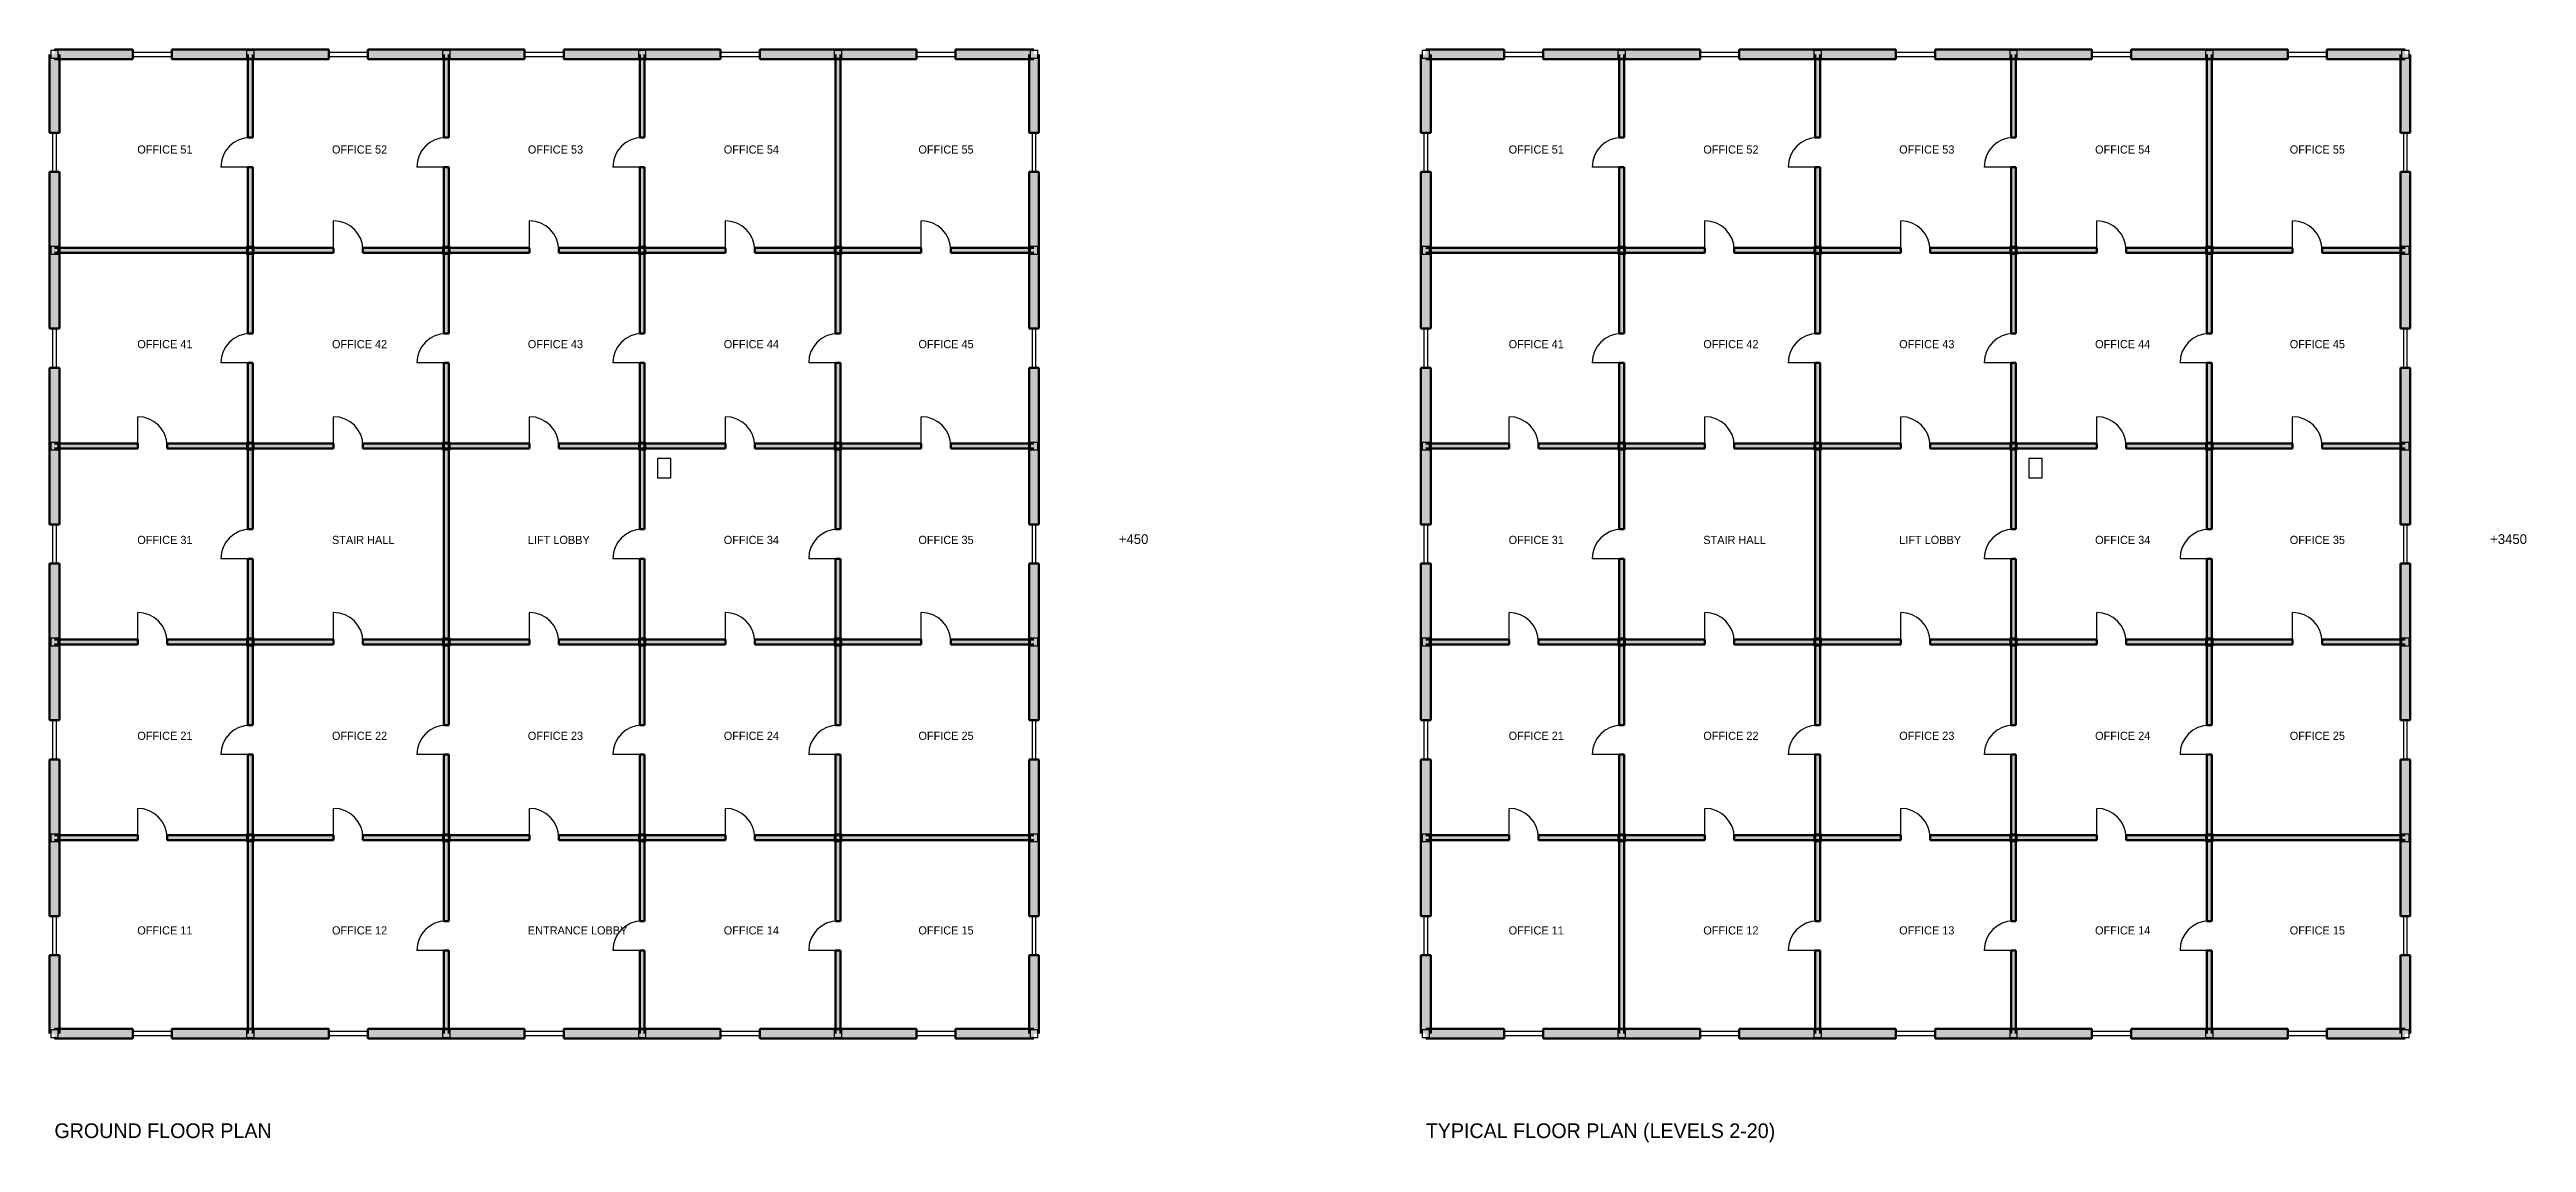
# Model space of a CAD drawing. Header units: millimetres. Extents: x -150 to 161599, y -3335 to 61200.
# Drawn here: x -150 to 75711, y -3335 to 30150 of the extents above; entities that cross this region are included whole.
import ezdxf

# ---------------------------------------------------------------- set-up
doc = ezdxf.new("R2010")
doc.units = ezdxf.units.MM
for name, color, linetype in [('COLUMN', 6, 'CONTINUOUS'), ('DOOR', 3, 'CONTINUOUS'), ('HATCH', 5, 'CONTINUOUS'), ('SANITARY', 1, 'CONTINUOUS'), ('TEXT', 7, 'CONTINUOUS'), ('WALL', 4, 'CONTINUOUS'), ('WIND', 2, 'CONTINUOUS')]:
    doc.layers.add(name, color=color, linetype=linetype)

msp = doc.modelspace()

# ---------------------------------------------------------------- texts
at = {"layer": 'TEXT'}
for s, height, p in [('OFFICE 51', 250, (2538, 26962)), ('OFFICE 52', 250, (8500, 26962)), ('OFFICE 53', 250, (14500, 26962)), ('OFFICE 54', 250, (20500, 26962)), ('OFFICE 55', 250, (26462, 26962)), ('OFFICE 51', 250, (44538, 26962)), ('OFFICE 52', 250, (50500, 26962)), ('OFFICE 53', 250, (56500, 26962)), ('OFFICE 54', 250, (62500, 26962)), ('OFFICE 55', 250, (68462, 26962)), ('OFFICE 41', 250, (2538, 21000)), ('OFFICE 42', 250, (8500, 21000)), ('OFFICE 43', 250, (14500, 21000)), ('OFFICE 44', 250, (20500, 21000)), ('OFFICE 45', 250, (26462, 21000)), ('OFFICE 41', 250, (44538, 21000)), ('OFFICE 42', 250, (50500, 21000)), ('OFFICE 43', 250, (56500, 21000)), ('OFFICE 44', 250, (62500, 21000)), ('OFFICE 45', 250, (68462, 21000)), ('OFFICE 31', 250, (2538, 15000)), ('STAIR HALL', 250, (8500, 15000)), ('LIFT LOBBY', 250, (14500, 15000)), ('OFFICE 34', 250, (20500, 15000)), ('OFFICE 35', 250, (26462, 15000)), ('+450', 300, (32600, 15000)), ('OFFICE 31', 250, (44538, 15000)), ('STAIR HALL', 250, (50500, 15000)), ('LIFT LOBBY', 250, (56500, 15000)), ('OFFICE 34', 250, (62500, 15000)), ('OFFICE 35', 250, (68462, 15000)), ('+3450', 300, (74600, 15000)), ('OFFICE 21', 250, (2538, 9000)), ('OFFICE 22', 250, (8500, 9000)), ('OFFICE 23', 250, (14500, 9000)), ('OFFICE 24', 250, (20500, 9000)), ('OFFICE 25', 250, (26462, 9000)), ('OFFICE 21', 250, (44538, 9000)), ('OFFICE 22', 250, (50500, 9000)), ('OFFICE 23', 250, (56500, 9000)), ('OFFICE 24', 250, (62500, 9000)), ('OFFICE 25', 250, (68462, 9000)), ('OFFICE 11', 250, (2538, 3038)), ('OFFICE 12', 250, (8500, 3038)), ('ENTRANCE LOBBY', 250, (14500, 3038)), ('OFFICE 14', 250, (20500, 3038)), ('OFFICE 15', 250, (26462, 3038)), ('OFFICE 11', 250, (44538, 3038)), ('OFFICE 12', 250, (50500, 3038)), ('OFFICE 13', 250, (56500, 3038)), ('OFFICE 14', 250, (62500, 3038)), ('OFFICE 15', 250, (68462, 3038)), ('GROUND FLOOR PLAN', 450, (0, -3200)), ('TYPICAL FLOOR PLAN (LEVELS 2-20)', 450, (42000, -3200))]:
    msp.add_text(s, height=height, dxfattribs=at).set_placement(p)

# ---------------------------------------------------------------- hatches: boundary and pattern name
at = {"layer": 'HATCH'}
h = msp.add_hatch(color=256, dxfattribs=at)
h.dxf.hatch_style = 1
h.paths.add_polyline_path([(-150, 27600), (150, 27600), (150, 30000), (-150, 30000)])
h = msp.add_hatch(color=256, dxfattribs=at)
h.dxf.hatch_style = 1
h.paths.add_polyline_path([(0, 29850), (2400, 29850), (2400, 30150), (0, 30150)])
h = msp.add_hatch(color=256, dxfattribs=at)
h.dxf.hatch_style = 1
h.paths.add_polyline_path([(3600, 29850), (6000, 29850), (6000, 30150), (3600, 30150)])
h = msp.add_hatch(color=256, dxfattribs=at)
h.dxf.hatch_style = 1
h.paths.add_polyline_path([(5925, 27450), (6075, 27450), (6075, 30000), (5925, 30000)])
h = msp.add_hatch(color=256, dxfattribs=at)
h.dxf.hatch_style = 1
h.paths.add_polyline_path([(6000, 29850), (8400, 29850), (8400, 30150), (6000, 30150)])
h = msp.add_hatch(color=256, dxfattribs=at)
h.dxf.hatch_style = 1
h.paths.add_polyline_path([(9600, 29850), (12000, 29850), (12000, 30150), (9600, 30150)])
h = msp.add_hatch(color=256, dxfattribs=at)
h.dxf.hatch_style = 1
h.paths.add_polyline_path([(11925, 27450), (12075, 27450), (12075, 30000), (11925, 30000)])
h = msp.add_hatch(color=256, dxfattribs=at)
h.dxf.hatch_style = 1
h.paths.add_polyline_path([(12000, 29850), (14400, 29850), (14400, 30150), (12000, 30150)])
h = msp.add_hatch(color=256, dxfattribs=at)
h.dxf.hatch_style = 1
h.paths.add_polyline_path([(15600, 29850), (18000, 29850), (18000, 30150), (15600, 30150)])
h = msp.add_hatch(color=256, dxfattribs=at)
h.dxf.hatch_style = 1
h.paths.add_polyline_path([(17925, 27450), (18075, 27450), (18075, 30000), (17925, 30000)])
h = msp.add_hatch(color=256, dxfattribs=at)
h.dxf.hatch_style = 1
h.paths.add_polyline_path([(18000, 29850), (20400, 29850), (20400, 30150), (18000, 30150)])
h = msp.add_hatch(color=256, dxfattribs=at)
h.dxf.hatch_style = 1
h.paths.add_polyline_path([(21600, 29850), (24000, 29850), (24000, 30150), (21600, 30150)])
h = msp.add_hatch(color=256, dxfattribs=at)
h.dxf.hatch_style = 1
h.paths.add_polyline_path([(23925, 24000), (24075, 24000), (24075, 30000), (23925, 30000)])
h = msp.add_hatch(color=256, dxfattribs=at)
h.dxf.hatch_style = 1
h.paths.add_polyline_path([(24000, 29850), (26400, 29850), (26400, 30150), (24000, 30150)])
h = msp.add_hatch(color=256, dxfattribs=at)
h.dxf.hatch_style = 1
h.paths.add_polyline_path([(27600, 29850), (30000, 29850), (30000, 30150), (27600, 30150)])
h = msp.add_hatch(color=256, dxfattribs=at)
h.dxf.hatch_style = 1
h.paths.add_polyline_path([(29850, 27600), (30150, 27600), (30150, 30000), (29850, 30000)])
h = msp.add_hatch(color=256, dxfattribs=at)
h.dxf.hatch_style = 1
h.paths.add_polyline_path([(41850, 27600), (42150, 27600), (42150, 30000), (41850, 30000)])
h = msp.add_hatch(color=256, dxfattribs=at)
h.dxf.hatch_style = 1
h.paths.add_polyline_path([(42000, 29850), (44400, 29850), (44400, 30150), (42000, 30150)])
h = msp.add_hatch(color=256, dxfattribs=at)
h.dxf.hatch_style = 1
h.paths.add_polyline_path([(45600, 29850), (48000, 29850), (48000, 30150), (45600, 30150)])
h = msp.add_hatch(color=256, dxfattribs=at)
h.dxf.hatch_style = 1
h.paths.add_polyline_path([(47925, 27450), (48075, 27450), (48075, 30000), (47925, 30000)])
h = msp.add_hatch(color=256, dxfattribs=at)
h.dxf.hatch_style = 1
h.paths.add_polyline_path([(48000, 29850), (50400, 29850), (50400, 30150), (48000, 30150)])
h = msp.add_hatch(color=256, dxfattribs=at)
h.dxf.hatch_style = 1
h.paths.add_polyline_path([(51600, 29850), (54000, 29850), (54000, 30150), (51600, 30150)])
h = msp.add_hatch(color=256, dxfattribs=at)
h.dxf.hatch_style = 1
h.paths.add_polyline_path([(53925, 27450), (54075, 27450), (54075, 30000), (53925, 30000)])
h = msp.add_hatch(color=256, dxfattribs=at)
h.dxf.hatch_style = 1
h.paths.add_polyline_path([(54000, 29850), (56400, 29850), (56400, 30150), (54000, 30150)])
h = msp.add_hatch(color=256, dxfattribs=at)
h.dxf.hatch_style = 1
h.paths.add_polyline_path([(57600, 29850), (60000, 29850), (60000, 30150), (57600, 30150)])
h = msp.add_hatch(color=256, dxfattribs=at)
h.dxf.hatch_style = 1
h.paths.add_polyline_path([(59925, 27450), (60075, 27450), (60075, 30000), (59925, 30000)])
h = msp.add_hatch(color=256, dxfattribs=at)
h.dxf.hatch_style = 1
h.paths.add_polyline_path([(60000, 29850), (62400, 29850), (62400, 30150), (60000, 30150)])
h = msp.add_hatch(color=256, dxfattribs=at)
h.dxf.hatch_style = 1
h.paths.add_polyline_path([(63600, 29850), (66000, 29850), (66000, 30150), (63600, 30150)])
h = msp.add_hatch(color=256, dxfattribs=at)
h.dxf.hatch_style = 1
h.paths.add_polyline_path([(65925, 24000), (66075, 24000), (66075, 30000), (65925, 30000)])
h = msp.add_hatch(color=256, dxfattribs=at)
h.dxf.hatch_style = 1
h.paths.add_polyline_path([(66000, 29850), (68400, 29850), (68400, 30150), (66000, 30150)])
h = msp.add_hatch(color=256, dxfattribs=at)
h.dxf.hatch_style = 1
h.paths.add_polyline_path([(69600, 29850), (72000, 29850), (72000, 30150), (69600, 30150)])
h = msp.add_hatch(color=256, dxfattribs=at)
h.dxf.hatch_style = 1
h.paths.add_polyline_path([(71850, 27600), (72150, 27600), (72150, 30000), (71850, 30000)])
h = msp.add_hatch(color=256, dxfattribs=at)
h.dxf.hatch_style = 1
h.paths.add_polyline_path([(-150, 24000), (150, 24000), (150, 26400), (-150, 26400)])
h = msp.add_hatch(color=256, dxfattribs=at)
h.dxf.hatch_style = 1
h.paths.add_polyline_path([(5925, 24000), (6075, 24000), (6075, 26550), (5925, 26550)])
h = msp.add_hatch(color=256, dxfattribs=at)
h.dxf.hatch_style = 1
h.paths.add_polyline_path([(11925, 24000), (12075, 24000), (12075, 26550), (11925, 26550)])
h = msp.add_hatch(color=256, dxfattribs=at)
h.dxf.hatch_style = 1
h.paths.add_polyline_path([(17925, 24000), (18075, 24000), (18075, 26550), (17925, 26550)])
h = msp.add_hatch(color=256, dxfattribs=at)
h.dxf.hatch_style = 1
h.paths.add_polyline_path([(29850, 24000), (30150, 24000), (30150, 26400), (29850, 26400)])
h = msp.add_hatch(color=256, dxfattribs=at)
h.dxf.hatch_style = 1
h.paths.add_polyline_path([(41850, 24000), (42150, 24000), (42150, 26400), (41850, 26400)])
h = msp.add_hatch(color=256, dxfattribs=at)
h.dxf.hatch_style = 1
h.paths.add_polyline_path([(47925, 24000), (48075, 24000), (48075, 26550), (47925, 26550)])
h = msp.add_hatch(color=256, dxfattribs=at)
h.dxf.hatch_style = 1
h.paths.add_polyline_path([(53925, 24000), (54075, 24000), (54075, 26550), (53925, 26550)])
h = msp.add_hatch(color=256, dxfattribs=at)
h.dxf.hatch_style = 1
h.paths.add_polyline_path([(59925, 24000), (60075, 24000), (60075, 26550), (59925, 26550)])
h = msp.add_hatch(color=256, dxfattribs=at)
h.dxf.hatch_style = 1
h.paths.add_polyline_path([(71850, 24000), (72150, 24000), (72150, 26400), (71850, 26400)])
h = msp.add_hatch(color=256, dxfattribs=at)
h.dxf.hatch_style = 1
h.paths.add_polyline_path([(-150, 21600), (150, 21600), (150, 24000), (-150, 24000)])
h = msp.add_hatch(color=256, dxfattribs=at)
h.dxf.hatch_style = 1
h.paths.add_polyline_path([(0, 23925), (6000, 23925), (6000, 24075), (0, 24075)])
h = msp.add_hatch(color=256, dxfattribs=at)
h.dxf.hatch_style = 1
h.paths.add_polyline_path([(5925, 21450), (6075, 21450), (6075, 24000), (5925, 24000)])
h = msp.add_hatch(color=256, dxfattribs=at)
h.dxf.hatch_style = 1
h.paths.add_polyline_path([(6000, 23925), (8550, 23925), (8550, 24075), (6000, 24075)])
h = msp.add_hatch(color=256, dxfattribs=at)
h.dxf.hatch_style = 1
h.paths.add_polyline_path([(9450, 23925), (12000, 23925), (12000, 24075), (9450, 24075)])
h = msp.add_hatch(color=256, dxfattribs=at)
h.dxf.hatch_style = 1
h.paths.add_polyline_path([(11925, 21450), (12075, 21450), (12075, 24000), (11925, 24000)])
h = msp.add_hatch(color=256, dxfattribs=at)
h.dxf.hatch_style = 1
h.paths.add_polyline_path([(12000, 23925), (14550, 23925), (14550, 24075), (12000, 24075)])
h = msp.add_hatch(color=256, dxfattribs=at)
h.dxf.hatch_style = 1
h.paths.add_polyline_path([(15450, 23925), (18000, 23925), (18000, 24075), (15450, 24075)])
h = msp.add_hatch(color=256, dxfattribs=at)
h.dxf.hatch_style = 1
h.paths.add_polyline_path([(17925, 21450), (18075, 21450), (18075, 24000), (17925, 24000)])
h = msp.add_hatch(color=256, dxfattribs=at)
h.dxf.hatch_style = 1
h.paths.add_polyline_path([(18000, 23925), (20550, 23925), (20550, 24075), (18000, 24075)])
h = msp.add_hatch(color=256, dxfattribs=at)
h.dxf.hatch_style = 1
h.paths.add_polyline_path([(21450, 23925), (24000, 23925), (24000, 24075), (21450, 24075)])
h = msp.add_hatch(color=256, dxfattribs=at)
h.dxf.hatch_style = 1
h.paths.add_polyline_path([(23925, 21450), (24075, 21450), (24075, 24000), (23925, 24000)])
h = msp.add_hatch(color=256, dxfattribs=at)
h.dxf.hatch_style = 1
h.paths.add_polyline_path([(24000, 23925), (26550, 23925), (26550, 24075), (24000, 24075)])
h = msp.add_hatch(color=256, dxfattribs=at)
h.dxf.hatch_style = 1
h.paths.add_polyline_path([(27450, 23925), (30000, 23925), (30000, 24075), (27450, 24075)])
h = msp.add_hatch(color=256, dxfattribs=at)
h.dxf.hatch_style = 1
h.paths.add_polyline_path([(29850, 21600), (30150, 21600), (30150, 24000), (29850, 24000)])
h = msp.add_hatch(color=256, dxfattribs=at)
h.dxf.hatch_style = 1
h.paths.add_polyline_path([(41850, 21600), (42150, 21600), (42150, 24000), (41850, 24000)])
h = msp.add_hatch(color=256, dxfattribs=at)
h.dxf.hatch_style = 1
h.paths.add_polyline_path([(42000, 23925), (48000, 23925), (48000, 24075), (42000, 24075)])
h = msp.add_hatch(color=256, dxfattribs=at)
h.dxf.hatch_style = 1
h.paths.add_polyline_path([(47925, 21450), (48075, 21450), (48075, 24000), (47925, 24000)])
h = msp.add_hatch(color=256, dxfattribs=at)
h.dxf.hatch_style = 1
h.paths.add_polyline_path([(48000, 23925), (50550, 23925), (50550, 24075), (48000, 24075)])
h = msp.add_hatch(color=256, dxfattribs=at)
h.dxf.hatch_style = 1
h.paths.add_polyline_path([(51450, 23925), (54000, 23925), (54000, 24075), (51450, 24075)])
h = msp.add_hatch(color=256, dxfattribs=at)
h.dxf.hatch_style = 1
h.paths.add_polyline_path([(53925, 21450), (54075, 21450), (54075, 24000), (53925, 24000)])
h = msp.add_hatch(color=256, dxfattribs=at)
h.dxf.hatch_style = 1
h.paths.add_polyline_path([(54000, 23925), (56550, 23925), (56550, 24075), (54000, 24075)])
h = msp.add_hatch(color=256, dxfattribs=at)
h.dxf.hatch_style = 1
h.paths.add_polyline_path([(57450, 23925), (60000, 23925), (60000, 24075), (57450, 24075)])
h = msp.add_hatch(color=256, dxfattribs=at)
h.dxf.hatch_style = 1
h.paths.add_polyline_path([(59925, 21450), (60075, 21450), (60075, 24000), (59925, 24000)])
h = msp.add_hatch(color=256, dxfattribs=at)
h.dxf.hatch_style = 1
h.paths.add_polyline_path([(60000, 23925), (62550, 23925), (62550, 24075), (60000, 24075)])
h = msp.add_hatch(color=256, dxfattribs=at)
h.dxf.hatch_style = 1
h.paths.add_polyline_path([(63450, 23925), (66000, 23925), (66000, 24075), (63450, 24075)])
h = msp.add_hatch(color=256, dxfattribs=at)
h.dxf.hatch_style = 1
h.paths.add_polyline_path([(65925, 21450), (66075, 21450), (66075, 24000), (65925, 24000)])
h = msp.add_hatch(color=256, dxfattribs=at)
h.dxf.hatch_style = 1
h.paths.add_polyline_path([(66000, 23925), (68550, 23925), (68550, 24075), (66000, 24075)])
h = msp.add_hatch(color=256, dxfattribs=at)
h.dxf.hatch_style = 1
h.paths.add_polyline_path([(69450, 23925), (72000, 23925), (72000, 24075), (69450, 24075)])
h = msp.add_hatch(color=256, dxfattribs=at)
h.dxf.hatch_style = 1
h.paths.add_polyline_path([(71850, 21600), (72150, 21600), (72150, 24000), (71850, 24000)])
h = msp.add_hatch(color=256, dxfattribs=at)
h.dxf.hatch_style = 1
h.paths.add_polyline_path([(5925, 18000), (6075, 18000), (6075, 20550), (5925, 20550)])
h = msp.add_hatch(color=256, dxfattribs=at)
h.dxf.hatch_style = 1
h.paths.add_polyline_path([(11925, 18000), (12075, 18000), (12075, 20550), (11925, 20550)])
h = msp.add_hatch(color=256, dxfattribs=at)
h.dxf.hatch_style = 1
h.paths.add_polyline_path([(17925, 18000), (18075, 18000), (18075, 20550), (17925, 20550)])
h = msp.add_hatch(color=256, dxfattribs=at)
h.dxf.hatch_style = 1
h.paths.add_polyline_path([(23925, 18000), (24075, 18000), (24075, 20550), (23925, 20550)])
h = msp.add_hatch(color=256, dxfattribs=at)
h.dxf.hatch_style = 1
h.paths.add_polyline_path([(47925, 18000), (48075, 18000), (48075, 20550), (47925, 20550)])
h = msp.add_hatch(color=256, dxfattribs=at)
h.dxf.hatch_style = 1
h.paths.add_polyline_path([(53925, 18000), (54075, 18000), (54075, 20550), (53925, 20550)])
h = msp.add_hatch(color=256, dxfattribs=at)
h.dxf.hatch_style = 1
h.paths.add_polyline_path([(59925, 18000), (60075, 18000), (60075, 20550), (59925, 20550)])
h = msp.add_hatch(color=256, dxfattribs=at)
h.dxf.hatch_style = 1
h.paths.add_polyline_path([(65925, 18000), (66075, 18000), (66075, 20550), (65925, 20550)])
h = msp.add_hatch(color=256, dxfattribs=at)
h.dxf.hatch_style = 1
h.paths.add_polyline_path([(-150, 18000), (150, 18000), (150, 20400), (-150, 20400)])
h = msp.add_hatch(color=256, dxfattribs=at)
h.dxf.hatch_style = 1
h.paths.add_polyline_path([(29850, 18000), (30150, 18000), (30150, 20400), (29850, 20400)])
h = msp.add_hatch(color=256, dxfattribs=at)
h.dxf.hatch_style = 1
h.paths.add_polyline_path([(41850, 18000), (42150, 18000), (42150, 20400), (41850, 20400)])
h = msp.add_hatch(color=256, dxfattribs=at)
h.dxf.hatch_style = 1
h.paths.add_polyline_path([(71850, 18000), (72150, 18000), (72150, 20400), (71850, 20400)])
h = msp.add_hatch(color=256, dxfattribs=at)
h.dxf.hatch_style = 1
h.paths.add_polyline_path([(-150, 15600), (150, 15600), (150, 18000), (-150, 18000)])
h = msp.add_hatch(color=256, dxfattribs=at)
h.dxf.hatch_style = 1
h.paths.add_polyline_path([(0, 17925), (2550, 17925), (2550, 18075), (0, 18075)])
h = msp.add_hatch(color=256, dxfattribs=at)
h.dxf.hatch_style = 1
h.paths.add_polyline_path([(3450, 17925), (6000, 17925), (6000, 18075), (3450, 18075)])
h = msp.add_hatch(color=256, dxfattribs=at)
h.dxf.hatch_style = 1
h.paths.add_polyline_path([(5925, 15450), (6075, 15450), (6075, 18000), (5925, 18000)])
h = msp.add_hatch(color=256, dxfattribs=at)
h.dxf.hatch_style = 1
h.paths.add_polyline_path([(6000, 17925), (8550, 17925), (8550, 18075), (6000, 18075)])
h = msp.add_hatch(color=256, dxfattribs=at)
h.dxf.hatch_style = 1
h.paths.add_polyline_path([(9450, 17925), (12000, 17925), (12000, 18075), (9450, 18075)])
h = msp.add_hatch(color=256, dxfattribs=at)
h.dxf.hatch_style = 1
h.paths.add_polyline_path([(11925, 12000), (12075, 12000), (12075, 18000), (11925, 18000)])
h = msp.add_hatch(color=256, dxfattribs=at)
h.dxf.hatch_style = 1
h.paths.add_polyline_path([(12000, 17925), (14550, 17925), (14550, 18075), (12000, 18075)])
h = msp.add_hatch(color=256, dxfattribs=at)
h.dxf.hatch_style = 1
h.paths.add_polyline_path([(15450, 17925), (18000, 17925), (18000, 18075), (15450, 18075)])
h = msp.add_hatch(color=256, dxfattribs=at)
h.dxf.hatch_style = 1
h.paths.add_polyline_path([(17925, 15450), (18075, 15450), (18075, 18000), (17925, 18000)])
h = msp.add_hatch(color=256, dxfattribs=at)
h.dxf.hatch_style = 1
h.paths.add_polyline_path([(18000, 17925), (20550, 17925), (20550, 18075), (18000, 18075)])
h = msp.add_hatch(color=256, dxfattribs=at)
h.dxf.hatch_style = 1
h.paths.add_polyline_path([(21450, 17925), (24000, 17925), (24000, 18075), (21450, 18075)])
h = msp.add_hatch(color=256, dxfattribs=at)
h.dxf.hatch_style = 1
h.paths.add_polyline_path([(23925, 15450), (24075, 15450), (24075, 18000), (23925, 18000)])
h = msp.add_hatch(color=256, dxfattribs=at)
h.dxf.hatch_style = 1
h.paths.add_polyline_path([(24000, 17925), (26550, 17925), (26550, 18075), (24000, 18075)])
h = msp.add_hatch(color=256, dxfattribs=at)
h.dxf.hatch_style = 1
h.paths.add_polyline_path([(27450, 17925), (30000, 17925), (30000, 18075), (27450, 18075)])
h = msp.add_hatch(color=256, dxfattribs=at)
h.dxf.hatch_style = 1
h.paths.add_polyline_path([(29850, 15600), (30150, 15600), (30150, 18000), (29850, 18000)])
h = msp.add_hatch(color=256, dxfattribs=at)
h.dxf.hatch_style = 1
h.paths.add_polyline_path([(41850, 15600), (42150, 15600), (42150, 18000), (41850, 18000)])
h = msp.add_hatch(color=256, dxfattribs=at)
h.dxf.hatch_style = 1
h.paths.add_polyline_path([(42000, 17925), (44550, 17925), (44550, 18075), (42000, 18075)])
h = msp.add_hatch(color=256, dxfattribs=at)
h.dxf.hatch_style = 1
h.paths.add_polyline_path([(45450, 17925), (48000, 17925), (48000, 18075), (45450, 18075)])
h = msp.add_hatch(color=256, dxfattribs=at)
h.dxf.hatch_style = 1
h.paths.add_polyline_path([(47925, 15450), (48075, 15450), (48075, 18000), (47925, 18000)])
h = msp.add_hatch(color=256, dxfattribs=at)
h.dxf.hatch_style = 1
h.paths.add_polyline_path([(48000, 17925), (50550, 17925), (50550, 18075), (48000, 18075)])
h = msp.add_hatch(color=256, dxfattribs=at)
h.dxf.hatch_style = 1
h.paths.add_polyline_path([(51450, 17925), (54000, 17925), (54000, 18075), (51450, 18075)])
h = msp.add_hatch(color=256, dxfattribs=at)
h.dxf.hatch_style = 1
h.paths.add_polyline_path([(53925, 12000), (54075, 12000), (54075, 18000), (53925, 18000)])
h = msp.add_hatch(color=256, dxfattribs=at)
h.dxf.hatch_style = 1
h.paths.add_polyline_path([(54000, 17925), (56550, 17925), (56550, 18075), (54000, 18075)])
h = msp.add_hatch(color=256, dxfattribs=at)
h.dxf.hatch_style = 1
h.paths.add_polyline_path([(57450, 17925), (60000, 17925), (60000, 18075), (57450, 18075)])
h = msp.add_hatch(color=256, dxfattribs=at)
h.dxf.hatch_style = 1
h.paths.add_polyline_path([(59925, 15450), (60075, 15450), (60075, 18000), (59925, 18000)])
h = msp.add_hatch(color=256, dxfattribs=at)
h.dxf.hatch_style = 1
h.paths.add_polyline_path([(60000, 17925), (62550, 17925), (62550, 18075), (60000, 18075)])
h = msp.add_hatch(color=256, dxfattribs=at)
h.dxf.hatch_style = 1
h.paths.add_polyline_path([(63450, 17925), (66000, 17925), (66000, 18075), (63450, 18075)])
h = msp.add_hatch(color=256, dxfattribs=at)
h.dxf.hatch_style = 1
h.paths.add_polyline_path([(65925, 15450), (66075, 15450), (66075, 18000), (65925, 18000)])
h = msp.add_hatch(color=256, dxfattribs=at)
h.dxf.hatch_style = 1
h.paths.add_polyline_path([(66000, 17925), (68550, 17925), (68550, 18075), (66000, 18075)])
h = msp.add_hatch(color=256, dxfattribs=at)
h.dxf.hatch_style = 1
h.paths.add_polyline_path([(69450, 17925), (72000, 17925), (72000, 18075), (69450, 18075)])
h = msp.add_hatch(color=256, dxfattribs=at)
h.dxf.hatch_style = 1
h.paths.add_polyline_path([(71850, 15600), (72150, 15600), (72150, 18000), (71850, 18000)])
h = msp.add_hatch(color=256, dxfattribs=at)
h.dxf.hatch_style = 1
h.paths.add_polyline_path([(5925, 12000), (6075, 12000), (6075, 14550), (5925, 14550)])
h = msp.add_hatch(color=256, dxfattribs=at)
h.dxf.hatch_style = 1
h.paths.add_polyline_path([(17925, 12000), (18075, 12000), (18075, 14550), (17925, 14550)])
h = msp.add_hatch(color=256, dxfattribs=at)
h.dxf.hatch_style = 1
h.paths.add_polyline_path([(23925, 12000), (24075, 12000), (24075, 14550), (23925, 14550)])
h = msp.add_hatch(color=256, dxfattribs=at)
h.dxf.hatch_style = 1
h.paths.add_polyline_path([(47925, 12000), (48075, 12000), (48075, 14550), (47925, 14550)])
h = msp.add_hatch(color=256, dxfattribs=at)
h.dxf.hatch_style = 1
h.paths.add_polyline_path([(59925, 12000), (60075, 12000), (60075, 14550), (59925, 14550)])
h = msp.add_hatch(color=256, dxfattribs=at)
h.dxf.hatch_style = 1
h.paths.add_polyline_path([(65925, 12000), (66075, 12000), (66075, 14550), (65925, 14550)])
h = msp.add_hatch(color=256, dxfattribs=at)
h.dxf.hatch_style = 1
h.paths.add_polyline_path([(-150, 12000), (150, 12000), (150, 14400), (-150, 14400)])
h = msp.add_hatch(color=256, dxfattribs=at)
h.dxf.hatch_style = 1
h.paths.add_polyline_path([(29850, 12000), (30150, 12000), (30150, 14400), (29850, 14400)])
h = msp.add_hatch(color=256, dxfattribs=at)
h.dxf.hatch_style = 1
h.paths.add_polyline_path([(41850, 12000), (42150, 12000), (42150, 14400), (41850, 14400)])
h = msp.add_hatch(color=256, dxfattribs=at)
h.dxf.hatch_style = 1
h.paths.add_polyline_path([(71850, 12000), (72150, 12000), (72150, 14400), (71850, 14400)])
h = msp.add_hatch(color=256, dxfattribs=at)
h.dxf.hatch_style = 1
h.paths.add_polyline_path([(-150, 9600), (150, 9600), (150, 12000), (-150, 12000)])
h = msp.add_hatch(color=256, dxfattribs=at)
h.dxf.hatch_style = 1
h.paths.add_polyline_path([(0, 11925), (2550, 11925), (2550, 12075), (0, 12075)])
h = msp.add_hatch(color=256, dxfattribs=at)
h.dxf.hatch_style = 1
h.paths.add_polyline_path([(3450, 11925), (6000, 11925), (6000, 12075), (3450, 12075)])
h = msp.add_hatch(color=256, dxfattribs=at)
h.dxf.hatch_style = 1
h.paths.add_polyline_path([(5925, 9450), (6075, 9450), (6075, 12000), (5925, 12000)])
h = msp.add_hatch(color=256, dxfattribs=at)
h.dxf.hatch_style = 1
h.paths.add_polyline_path([(6000, 11925), (8550, 11925), (8550, 12075), (6000, 12075)])
h = msp.add_hatch(color=256, dxfattribs=at)
h.dxf.hatch_style = 1
h.paths.add_polyline_path([(9450, 11925), (12000, 11925), (12000, 12075), (9450, 12075)])
h = msp.add_hatch(color=256, dxfattribs=at)
h.dxf.hatch_style = 1
h.paths.add_polyline_path([(11925, 9450), (12075, 9450), (12075, 12000), (11925, 12000)])
h = msp.add_hatch(color=256, dxfattribs=at)
h.dxf.hatch_style = 1
h.paths.add_polyline_path([(12000, 11925), (14550, 11925), (14550, 12075), (12000, 12075)])
h = msp.add_hatch(color=256, dxfattribs=at)
h.dxf.hatch_style = 1
h.paths.add_polyline_path([(15450, 11925), (18000, 11925), (18000, 12075), (15450, 12075)])
h = msp.add_hatch(color=256, dxfattribs=at)
h.dxf.hatch_style = 1
h.paths.add_polyline_path([(17925, 9450), (18075, 9450), (18075, 12000), (17925, 12000)])
h = msp.add_hatch(color=256, dxfattribs=at)
h.dxf.hatch_style = 1
h.paths.add_polyline_path([(18000, 11925), (20550, 11925), (20550, 12075), (18000, 12075)])
h = msp.add_hatch(color=256, dxfattribs=at)
h.dxf.hatch_style = 1
h.paths.add_polyline_path([(21450, 11925), (24000, 11925), (24000, 12075), (21450, 12075)])
h = msp.add_hatch(color=256, dxfattribs=at)
h.dxf.hatch_style = 1
h.paths.add_polyline_path([(23925, 9450), (24075, 9450), (24075, 12000), (23925, 12000)])
h = msp.add_hatch(color=256, dxfattribs=at)
h.dxf.hatch_style = 1
h.paths.add_polyline_path([(24000, 11925), (26550, 11925), (26550, 12075), (24000, 12075)])
h = msp.add_hatch(color=256, dxfattribs=at)
h.dxf.hatch_style = 1
h.paths.add_polyline_path([(27450, 11925), (30000, 11925), (30000, 12075), (27450, 12075)])
h = msp.add_hatch(color=256, dxfattribs=at)
h.dxf.hatch_style = 1
h.paths.add_polyline_path([(29850, 9600), (30150, 9600), (30150, 12000), (29850, 12000)])
h = msp.add_hatch(color=256, dxfattribs=at)
h.dxf.hatch_style = 1
h.paths.add_polyline_path([(41850, 9600), (42150, 9600), (42150, 12000), (41850, 12000)])
h = msp.add_hatch(color=256, dxfattribs=at)
h.dxf.hatch_style = 1
h.paths.add_polyline_path([(42000, 11925), (44550, 11925), (44550, 12075), (42000, 12075)])
h = msp.add_hatch(color=256, dxfattribs=at)
h.dxf.hatch_style = 1
h.paths.add_polyline_path([(45450, 11925), (48000, 11925), (48000, 12075), (45450, 12075)])
h = msp.add_hatch(color=256, dxfattribs=at)
h.dxf.hatch_style = 1
h.paths.add_polyline_path([(47925, 9450), (48075, 9450), (48075, 12000), (47925, 12000)])
h = msp.add_hatch(color=256, dxfattribs=at)
h.dxf.hatch_style = 1
h.paths.add_polyline_path([(48000, 11925), (50550, 11925), (50550, 12075), (48000, 12075)])
h = msp.add_hatch(color=256, dxfattribs=at)
h.dxf.hatch_style = 1
h.paths.add_polyline_path([(51450, 11925), (54000, 11925), (54000, 12075), (51450, 12075)])
h = msp.add_hatch(color=256, dxfattribs=at)
h.dxf.hatch_style = 1
h.paths.add_polyline_path([(53925, 9450), (54075, 9450), (54075, 12000), (53925, 12000)])
h = msp.add_hatch(color=256, dxfattribs=at)
h.dxf.hatch_style = 1
h.paths.add_polyline_path([(54000, 11925), (56550, 11925), (56550, 12075), (54000, 12075)])
h = msp.add_hatch(color=256, dxfattribs=at)
h.dxf.hatch_style = 1
h.paths.add_polyline_path([(57450, 11925), (60000, 11925), (60000, 12075), (57450, 12075)])
h = msp.add_hatch(color=256, dxfattribs=at)
h.dxf.hatch_style = 1
h.paths.add_polyline_path([(59925, 9450), (60075, 9450), (60075, 12000), (59925, 12000)])
h = msp.add_hatch(color=256, dxfattribs=at)
h.dxf.hatch_style = 1
h.paths.add_polyline_path([(60000, 11925), (62550, 11925), (62550, 12075), (60000, 12075)])
h = msp.add_hatch(color=256, dxfattribs=at)
h.dxf.hatch_style = 1
h.paths.add_polyline_path([(63450, 11925), (66000, 11925), (66000, 12075), (63450, 12075)])
h = msp.add_hatch(color=256, dxfattribs=at)
h.dxf.hatch_style = 1
h.paths.add_polyline_path([(65925, 9450), (66075, 9450), (66075, 12000), (65925, 12000)])
h = msp.add_hatch(color=256, dxfattribs=at)
h.dxf.hatch_style = 1
h.paths.add_polyline_path([(66000, 11925), (68550, 11925), (68550, 12075), (66000, 12075)])
h = msp.add_hatch(color=256, dxfattribs=at)
h.dxf.hatch_style = 1
h.paths.add_polyline_path([(69450, 11925), (72000, 11925), (72000, 12075), (69450, 12075)])
h = msp.add_hatch(color=256, dxfattribs=at)
h.dxf.hatch_style = 1
h.paths.add_polyline_path([(71850, 9600), (72150, 9600), (72150, 12000), (71850, 12000)])
h = msp.add_hatch(color=256, dxfattribs=at)
h.dxf.hatch_style = 1
h.paths.add_polyline_path([(-150, 6000), (150, 6000), (150, 8400), (-150, 8400)])
h = msp.add_hatch(color=256, dxfattribs=at)
h.dxf.hatch_style = 1
h.paths.add_polyline_path([(5925, 6000), (6075, 6000), (6075, 8550), (5925, 8550)])
h = msp.add_hatch(color=256, dxfattribs=at)
h.dxf.hatch_style = 1
h.paths.add_polyline_path([(11925, 6000), (12075, 6000), (12075, 8550), (11925, 8550)])
h = msp.add_hatch(color=256, dxfattribs=at)
h.dxf.hatch_style = 1
h.paths.add_polyline_path([(17925, 6000), (18075, 6000), (18075, 8550), (17925, 8550)])
h = msp.add_hatch(color=256, dxfattribs=at)
h.dxf.hatch_style = 1
h.paths.add_polyline_path([(23925, 6000), (24075, 6000), (24075, 8550), (23925, 8550)])
h = msp.add_hatch(color=256, dxfattribs=at)
h.dxf.hatch_style = 1
h.paths.add_polyline_path([(29850, 6000), (30150, 6000), (30150, 8400), (29850, 8400)])
h = msp.add_hatch(color=256, dxfattribs=at)
h.dxf.hatch_style = 1
h.paths.add_polyline_path([(41850, 6000), (42150, 6000), (42150, 8400), (41850, 8400)])
h = msp.add_hatch(color=256, dxfattribs=at)
h.dxf.hatch_style = 1
h.paths.add_polyline_path([(47925, 6000), (48075, 6000), (48075, 8550), (47925, 8550)])
h = msp.add_hatch(color=256, dxfattribs=at)
h.dxf.hatch_style = 1
h.paths.add_polyline_path([(53925, 6000), (54075, 6000), (54075, 8550), (53925, 8550)])
h = msp.add_hatch(color=256, dxfattribs=at)
h.dxf.hatch_style = 1
h.paths.add_polyline_path([(59925, 6000), (60075, 6000), (60075, 8550), (59925, 8550)])
h = msp.add_hatch(color=256, dxfattribs=at)
h.dxf.hatch_style = 1
h.paths.add_polyline_path([(65925, 6000), (66075, 6000), (66075, 8550), (65925, 8550)])
h = msp.add_hatch(color=256, dxfattribs=at)
h.dxf.hatch_style = 1
h.paths.add_polyline_path([(71850, 6000), (72150, 6000), (72150, 8400), (71850, 8400)])
h = msp.add_hatch(color=256, dxfattribs=at)
h.dxf.hatch_style = 1
h.paths.add_polyline_path([(0, 5925), (2550, 5925), (2550, 6075), (0, 6075)])
h = msp.add_hatch(color=256, dxfattribs=at)
h.dxf.hatch_style = 1
h.paths.add_polyline_path([(3450, 5925), (6000, 5925), (6000, 6075), (3450, 6075)])
h = msp.add_hatch(color=256, dxfattribs=at)
h.dxf.hatch_style = 1
h.paths.add_polyline_path([(6000, 5925), (8550, 5925), (8550, 6075), (6000, 6075)])
h = msp.add_hatch(color=256, dxfattribs=at)
h.dxf.hatch_style = 1
h.paths.add_polyline_path([(9450, 5925), (12000, 5925), (12000, 6075), (9450, 6075)])
h = msp.add_hatch(color=256, dxfattribs=at)
h.dxf.hatch_style = 1
h.paths.add_polyline_path([(12000, 5925), (14550, 5925), (14550, 6075), (12000, 6075)])
h = msp.add_hatch(color=256, dxfattribs=at)
h.dxf.hatch_style = 1
h.paths.add_polyline_path([(15450, 5925), (18000, 5925), (18000, 6075), (15450, 6075)])
h = msp.add_hatch(color=256, dxfattribs=at)
h.dxf.hatch_style = 1
h.paths.add_polyline_path([(18000, 5925), (20550, 5925), (20550, 6075), (18000, 6075)])
h = msp.add_hatch(color=256, dxfattribs=at)
h.dxf.hatch_style = 1
h.paths.add_polyline_path([(21450, 5925), (24000, 5925), (24000, 6075), (21450, 6075)])
h = msp.add_hatch(color=256, dxfattribs=at)
h.dxf.hatch_style = 1
h.paths.add_polyline_path([(24000, 5925), (30000, 5925), (30000, 6075), (24000, 6075)])
h = msp.add_hatch(color=256, dxfattribs=at)
h.dxf.hatch_style = 1
h.paths.add_polyline_path([(42000, 5925), (44550, 5925), (44550, 6075), (42000, 6075)])
h = msp.add_hatch(color=256, dxfattribs=at)
h.dxf.hatch_style = 1
h.paths.add_polyline_path([(45450, 5925), (48000, 5925), (48000, 6075), (45450, 6075)])
h = msp.add_hatch(color=256, dxfattribs=at)
h.dxf.hatch_style = 1
h.paths.add_polyline_path([(48000, 5925), (50550, 5925), (50550, 6075), (48000, 6075)])
h = msp.add_hatch(color=256, dxfattribs=at)
h.dxf.hatch_style = 1
h.paths.add_polyline_path([(51450, 5925), (54000, 5925), (54000, 6075), (51450, 6075)])
h = msp.add_hatch(color=256, dxfattribs=at)
h.dxf.hatch_style = 1
h.paths.add_polyline_path([(54000, 5925), (56550, 5925), (56550, 6075), (54000, 6075)])
h = msp.add_hatch(color=256, dxfattribs=at)
h.dxf.hatch_style = 1
h.paths.add_polyline_path([(57450, 5925), (60000, 5925), (60000, 6075), (57450, 6075)])
h = msp.add_hatch(color=256, dxfattribs=at)
h.dxf.hatch_style = 1
h.paths.add_polyline_path([(60000, 5925), (62550, 5925), (62550, 6075), (60000, 6075)])
h = msp.add_hatch(color=256, dxfattribs=at)
h.dxf.hatch_style = 1
h.paths.add_polyline_path([(63450, 5925), (66000, 5925), (66000, 6075), (63450, 6075)])
h = msp.add_hatch(color=256, dxfattribs=at)
h.dxf.hatch_style = 1
h.paths.add_polyline_path([(66000, 5925), (72000, 5925), (72000, 6075), (66000, 6075)])
h = msp.add_hatch(color=256, dxfattribs=at)
h.dxf.hatch_style = 1
h.paths.add_polyline_path([(-150, 3600), (150, 3600), (150, 6000), (-150, 6000)])
h = msp.add_hatch(color=256, dxfattribs=at)
h.dxf.hatch_style = 1
h.paths.add_polyline_path([(5925, 0), (6075, 0), (6075, 6000), (5925, 6000)])
h = msp.add_hatch(color=256, dxfattribs=at)
h.dxf.hatch_style = 1
h.paths.add_polyline_path([(11925, 3450), (12075, 3450), (12075, 6000), (11925, 6000)])
h = msp.add_hatch(color=256, dxfattribs=at)
h.dxf.hatch_style = 1
h.paths.add_polyline_path([(17925, 3450), (18075, 3450), (18075, 6000), (17925, 6000)])
h = msp.add_hatch(color=256, dxfattribs=at)
h.dxf.hatch_style = 1
h.paths.add_polyline_path([(23925, 3450), (24075, 3450), (24075, 6000), (23925, 6000)])
h = msp.add_hatch(color=256, dxfattribs=at)
h.dxf.hatch_style = 1
h.paths.add_polyline_path([(29850, 3600), (30150, 3600), (30150, 6000), (29850, 6000)])
h = msp.add_hatch(color=256, dxfattribs=at)
h.dxf.hatch_style = 1
h.paths.add_polyline_path([(41850, 3600), (42150, 3600), (42150, 6000), (41850, 6000)])
h = msp.add_hatch(color=256, dxfattribs=at)
h.dxf.hatch_style = 1
h.paths.add_polyline_path([(47925, 0), (48075, 0), (48075, 6000), (47925, 6000)])
h = msp.add_hatch(color=256, dxfattribs=at)
h.dxf.hatch_style = 1
h.paths.add_polyline_path([(53925, 3450), (54075, 3450), (54075, 6000), (53925, 6000)])
h = msp.add_hatch(color=256, dxfattribs=at)
h.dxf.hatch_style = 1
h.paths.add_polyline_path([(59925, 3450), (60075, 3450), (60075, 6000), (59925, 6000)])
h = msp.add_hatch(color=256, dxfattribs=at)
h.dxf.hatch_style = 1
h.paths.add_polyline_path([(65925, 3450), (66075, 3450), (66075, 6000), (65925, 6000)])
h = msp.add_hatch(color=256, dxfattribs=at)
h.dxf.hatch_style = 1
h.paths.add_polyline_path([(71850, 3600), (72150, 3600), (72150, 6000), (71850, 6000)])
h = msp.add_hatch(color=256, dxfattribs=at)
h.dxf.hatch_style = 1
h.paths.add_polyline_path([(-150, 0), (150, 0), (150, 2400), (-150, 2400)])
h = msp.add_hatch(color=256, dxfattribs=at)
h.dxf.hatch_style = 1
h.paths.add_polyline_path([(11925, 0), (12075, 0), (12075, 2550), (11925, 2550)])
h = msp.add_hatch(color=256, dxfattribs=at)
h.dxf.hatch_style = 1
h.paths.add_polyline_path([(17925, 0), (18075, 0), (18075, 2550), (17925, 2550)])
h = msp.add_hatch(color=256, dxfattribs=at)
h.dxf.hatch_style = 1
h.paths.add_polyline_path([(23925, 0), (24075, 0), (24075, 2550), (23925, 2550)])
h = msp.add_hatch(color=256, dxfattribs=at)
h.dxf.hatch_style = 1
h.paths.add_polyline_path([(29850, 0), (30150, 0), (30150, 2400), (29850, 2400)])
h = msp.add_hatch(color=256, dxfattribs=at)
h.dxf.hatch_style = 1
h.paths.add_polyline_path([(41850, 0), (42150, 0), (42150, 2400), (41850, 2400)])
h = msp.add_hatch(color=256, dxfattribs=at)
h.dxf.hatch_style = 1
h.paths.add_polyline_path([(53925, 0), (54075, 0), (54075, 2550), (53925, 2550)])
h = msp.add_hatch(color=256, dxfattribs=at)
h.dxf.hatch_style = 1
h.paths.add_polyline_path([(59925, 0), (60075, 0), (60075, 2550), (59925, 2550)])
h = msp.add_hatch(color=256, dxfattribs=at)
h.dxf.hatch_style = 1
h.paths.add_polyline_path([(65925, 0), (66075, 0), (66075, 2550), (65925, 2550)])
h = msp.add_hatch(color=256, dxfattribs=at)
h.dxf.hatch_style = 1
h.paths.add_polyline_path([(71850, 0), (72150, 0), (72150, 2400), (71850, 2400)])
h = msp.add_hatch(color=256, dxfattribs=at)
h.dxf.hatch_style = 1
h.paths.add_polyline_path([(0, -150), (2400, -150), (2400, 150), (0, 150)])
h = msp.add_hatch(color=256, dxfattribs=at)
h.dxf.hatch_style = 1
h.paths.add_polyline_path([(3600, -150), (6000, -150), (6000, 150), (3600, 150)])
h = msp.add_hatch(color=256, dxfattribs=at)
h.dxf.hatch_style = 1
h.paths.add_polyline_path([(6000, -150), (8400, -150), (8400, 150), (6000, 150)])
h = msp.add_hatch(color=256, dxfattribs=at)
h.dxf.hatch_style = 1
h.paths.add_polyline_path([(9600, -150), (12000, -150), (12000, 150), (9600, 150)])
h = msp.add_hatch(color=256, dxfattribs=at)
h.dxf.hatch_style = 1
h.paths.add_polyline_path([(12000, -150), (14400, -150), (14400, 150), (12000, 150)])
h = msp.add_hatch(color=256, dxfattribs=at)
h.dxf.hatch_style = 1
h.paths.add_polyline_path([(15600, -150), (18000, -150), (18000, 150), (15600, 150)])
h = msp.add_hatch(color=256, dxfattribs=at)
h.dxf.hatch_style = 1
h.paths.add_polyline_path([(18000, -150), (20400, -150), (20400, 150), (18000, 150)])
h = msp.add_hatch(color=256, dxfattribs=at)
h.dxf.hatch_style = 1
h.paths.add_polyline_path([(21600, -150), (24000, -150), (24000, 150), (21600, 150)])
h = msp.add_hatch(color=256, dxfattribs=at)
h.dxf.hatch_style = 1
h.paths.add_polyline_path([(24000, -150), (26400, -150), (26400, 150), (24000, 150)])
h = msp.add_hatch(color=256, dxfattribs=at)
h.dxf.hatch_style = 1
h.paths.add_polyline_path([(27600, -150), (30000, -150), (30000, 150), (27600, 150)])
h = msp.add_hatch(color=256, dxfattribs=at)
h.dxf.hatch_style = 1
h.paths.add_polyline_path([(42000, -150), (44400, -150), (44400, 150), (42000, 150)])
h = msp.add_hatch(color=256, dxfattribs=at)
h.dxf.hatch_style = 1
h.paths.add_polyline_path([(45600, -150), (48000, -150), (48000, 150), (45600, 150)])
h = msp.add_hatch(color=256, dxfattribs=at)
h.dxf.hatch_style = 1
h.paths.add_polyline_path([(48000, -150), (50400, -150), (50400, 150), (48000, 150)])
h = msp.add_hatch(color=256, dxfattribs=at)
h.dxf.hatch_style = 1
h.paths.add_polyline_path([(51600, -150), (54000, -150), (54000, 150), (51600, 150)])
h = msp.add_hatch(color=256, dxfattribs=at)
h.dxf.hatch_style = 1
h.paths.add_polyline_path([(54000, -150), (56400, -150), (56400, 150), (54000, 150)])
h = msp.add_hatch(color=256, dxfattribs=at)
h.dxf.hatch_style = 1
h.paths.add_polyline_path([(57600, -150), (60000, -150), (60000, 150), (57600, 150)])
h = msp.add_hatch(color=256, dxfattribs=at)
h.dxf.hatch_style = 1
h.paths.add_polyline_path([(60000, -150), (62400, -150), (62400, 150), (60000, 150)])
h = msp.add_hatch(color=256, dxfattribs=at)
h.dxf.hatch_style = 1
h.paths.add_polyline_path([(63600, -150), (66000, -150), (66000, 150), (63600, 150)])
h = msp.add_hatch(color=256, dxfattribs=at)
h.dxf.hatch_style = 1
h.paths.add_polyline_path([(66000, -150), (68400, -150), (68400, 150), (66000, 150)])
h = msp.add_hatch(color=256, dxfattribs=at)
h.dxf.hatch_style = 1
h.paths.add_polyline_path([(69600, -150), (72000, -150), (72000, 150), (69600, 150)])

# ---------------------------------------------------------------- linework, layer by layer
at = {"layer": 'COLUMN'}
for points in [[(-115, 29885), (115, 29885), (115, 30115), (-115, 30115)], [(5885, 29885), (6115, 29885), (6115, 30115), (5885, 30115)], [(11885, 29885), (12115, 29885), (12115, 30115), (11885, 30115)], [(17885, 29885), (18115, 29885), (18115, 30115), (17885, 30115)], [(23885, 29885), (24115, 29885), (24115, 30115), (23885, 30115)], [(29885, 29885), (30115, 29885), (30115, 30115), (29885, 30115)], [(41885, 29885), (42115, 29885), (42115, 30115), (41885, 30115)], [(47885, 29885), (48115, 29885), (48115, 30115), (47885, 30115)], [(53885, 29885), (54115, 29885), (54115, 30115), (53885, 30115)], [(59885, 29885), (60115, 29885), (60115, 30115), (59885, 30115)], [(65885, 29885), (66115, 29885), (66115, 30115), (65885, 30115)], [(71885, 29885), (72115, 29885), (72115, 30115), (71885, 30115)], [(-115, 23885), (115, 23885), (115, 24115), (-115, 24115)], [(5885, 23885), (6115, 23885), (6115, 24115), (5885, 24115)], [(11885, 23885), (12115, 23885), (12115, 24115), (11885, 24115)], [(17885, 23885), (18115, 23885), (18115, 24115), (17885, 24115)], [(23885, 23885), (24115, 23885), (24115, 24115), (23885, 24115)], [(29885, 23885), (30115, 23885), (30115, 24115), (29885, 24115)], [(41885, 23885), (42115, 23885), (42115, 24115), (41885, 24115)], [(47885, 23885), (48115, 23885), (48115, 24115), (47885, 24115)], [(53885, 23885), (54115, 23885), (54115, 24115), (53885, 24115)], [(59885, 23885), (60115, 23885), (60115, 24115), (59885, 24115)], [(65885, 23885), (66115, 23885), (66115, 24115), (65885, 24115)], [(71885, 23885), (72115, 23885), (72115, 24115), (71885, 24115)], [(-115, 17885), (115, 17885), (115, 18115), (-115, 18115)], [(5885, 17885), (6115, 17885), (6115, 18115), (5885, 18115)], [(11885, 17885), (12115, 17885), (12115, 18115), (11885, 18115)], [(17885, 17885), (18115, 17885), (18115, 18115), (17885, 18115)], [(23885, 17885), (24115, 17885), (24115, 18115), (23885, 18115)], [(29885, 17885), (30115, 17885), (30115, 18115), (29885, 18115)], [(41885, 17885), (42115, 17885), (42115, 18115), (41885, 18115)], [(47885, 17885), (48115, 17885), (48115, 18115), (47885, 18115)], [(53885, 17885), (54115, 17885), (54115, 18115), (53885, 18115)], [(59885, 17885), (60115, 17885), (60115, 18115), (59885, 18115)], [(65885, 17885), (66115, 17885), (66115, 18115), (65885, 18115)], [(71885, 17885), (72115, 17885), (72115, 18115), (71885, 18115)], [(-115, 11885), (115, 11885), (115, 12115), (-115, 12115)], [(5885, 11885), (6115, 11885), (6115, 12115), (5885, 12115)], [(11885, 11885), (12115, 11885), (12115, 12115), (11885, 12115)], [(17885, 11885), (18115, 11885), (18115, 12115), (17885, 12115)], [(23885, 11885), (24115, 11885), (24115, 12115), (23885, 12115)], [(29885, 11885), (30115, 11885), (30115, 12115), (29885, 12115)], [(41885, 11885), (42115, 11885), (42115, 12115), (41885, 12115)], [(47885, 11885), (48115, 11885), (48115, 12115), (47885, 12115)], [(53885, 11885), (54115, 11885), (54115, 12115), (53885, 12115)], [(59885, 11885), (60115, 11885), (60115, 12115), (59885, 12115)], [(65885, 11885), (66115, 11885), (66115, 12115), (65885, 12115)], [(71885, 11885), (72115, 11885), (72115, 12115), (71885, 12115)], [(-115, 5885), (115, 5885), (115, 6115), (-115, 6115)], [(5885, 5885), (6115, 5885), (6115, 6115), (5885, 6115)], [(11885, 5885), (12115, 5885), (12115, 6115), (11885, 6115)], [(17885, 5885), (18115, 5885), (18115, 6115), (17885, 6115)], [(23885, 5885), (24115, 5885), (24115, 6115), (23885, 6115)], [(29885, 5885), (30115, 5885), (30115, 6115), (29885, 6115)], [(41885, 5885), (42115, 5885), (42115, 6115), (41885, 6115)], [(47885, 5885), (48115, 5885), (48115, 6115), (47885, 6115)], [(53885, 5885), (54115, 5885), (54115, 6115), (53885, 6115)], [(59885, 5885), (60115, 5885), (60115, 6115), (59885, 6115)], [(65885, 5885), (66115, 5885), (66115, 6115), (65885, 6115)], [(71885, 5885), (72115, 5885), (72115, 6115), (71885, 6115)], [(-115, -115), (115, -115), (115, 115), (-115, 115)], [(5885, -115), (6115, -115), (6115, 115), (5885, 115)], [(11885, -115), (12115, -115), (12115, 115), (11885, 115)], [(17885, -115), (18115, -115), (18115, 115), (17885, 115)], [(23885, -115), (24115, -115), (24115, 115), (23885, 115)], [(29885, -115), (30115, -115), (30115, 115), (29885, 115)], [(41885, -115), (42115, -115), (42115, 115), (41885, 115)], [(47885, -115), (48115, -115), (48115, 115), (47885, 115)], [(53885, -115), (54115, -115), (54115, 115), (53885, 115)], [(59885, -115), (60115, -115), (60115, 115), (59885, 115)], [(65885, -115), (66115, -115), (66115, 115), (65885, 115)], [(71885, -115), (72115, -115), (72115, 115), (71885, 115)]]:
    msp.add_lwpolyline(points, close=True, dxfattribs=at)
at = {"layer": 'DOOR'}
for p, q in [((6000, 26550), (5100, 26550)), ((12000, 26550), (11100, 26550)), ((18000, 26550), (17100, 26550)), ((48000, 26550), (47100, 26550)), ((54000, 26550), (53100, 26550)), ((60000, 26550), (59100, 26550)), ((8550, 24000), (8550, 24900)), ((14550, 24000), (14550, 24900)), ((20550, 24000), (20550, 24900)), ((26550, 24000), (26550, 24900)), ((50550, 24000), (50550, 24900)), ((56550, 24000), (56550, 24900)), ((62550, 24000), (62550, 24900)), ((68550, 24000), (68550, 24900)), ((6000, 20550), (5100, 20550)), ((12000, 20550), (11100, 20550)), ((18000, 20550), (17100, 20550)), ((24000, 20550), (23100, 20550)), ((48000, 20550), (47100, 20550)), ((54000, 20550), (53100, 20550)), ((60000, 20550), (59100, 20550)), ((66000, 20550), (65100, 20550)), ((2550, 18000), (2550, 18900)), ((8550, 18000), (8550, 18900)), ((14550, 18000), (14550, 18900)), ((20550, 18000), (20550, 18900)), ((26550, 18000), (26550, 18900)), ((44550, 18000), (44550, 18900)), ((50550, 18000), (50550, 18900)), ((56550, 18000), (56550, 18900)), ((62550, 18000), (62550, 18900)), ((68550, 18000), (68550, 18900)), ((6000, 14550), (5100, 14550)), ((18000, 14550), (17100, 14550)), ((24000, 14550), (23100, 14550)), ((48000, 14550), (47100, 14550)), ((60000, 14550), (59100, 14550)), ((66000, 14550), (65100, 14550)), ((2550, 12000), (2550, 12900)), ((8550, 12000), (8550, 12900)), ((14550, 12000), (14550, 12900)), ((20550, 12000), (20550, 12900)), ((26550, 12000), (26550, 12900)), ((44550, 12000), (44550, 12900)), ((50550, 12000), (50550, 12900)), ((56550, 12000), (56550, 12900)), ((62550, 12000), (62550, 12900)), ((68550, 12000), (68550, 12900)), ((6000, 8550), (5100, 8550)), ((12000, 8550), (11100, 8550)), ((18000, 8550), (17100, 8550)), ((24000, 8550), (23100, 8550)), ((48000, 8550), (47100, 8550)), ((54000, 8550), (53100, 8550)), ((60000, 8550), (59100, 8550)), ((66000, 8550), (65100, 8550)), ((2550, 6000), (2550, 6900)), ((8550, 6000), (8550, 6900)), ((14550, 6000), (14550, 6900)), ((20550, 6000), (20550, 6900)), ((44550, 6000), (44550, 6900)), ((50550, 6000), (50550, 6900)), ((56550, 6000), (56550, 6900)), ((62550, 6000), (62550, 6900)), ((12000, 2550), (11100, 2550)), ((18000, 2550), (17100, 2550)), ((24000, 2550), (23100, 2550)), ((54000, 2550), (53100, 2550)), ((60000, 2550), (59100, 2550)), ((66000, 2550), (65100, 2550))]:
    msp.add_line(p, q, dxfattribs=at)
for centre, start, end in [((6000, 26550), 90, 180), ((12000, 26550), 90, 180), ((18000, 26550), 90, 180), ((48000, 26550), 90, 180), ((54000, 26550), 90, 180), ((60000, 26550), 90, 180), ((8550, 24000), 0, 90), ((14550, 24000), 0, 90), ((20550, 24000), 0, 90), ((26550, 24000), 0, 90), ((50550, 24000), 0, 90), ((56550, 24000), 0, 90), ((62550, 24000), 0, 90), ((68550, 24000), 0, 90), ((6000, 20550), 90, 180), ((12000, 20550), 90, 180), ((18000, 20550), 90, 180), ((24000, 20550), 90, 180), ((48000, 20550), 90, 180), ((54000, 20550), 90, 180), ((60000, 20550), 90, 180), ((66000, 20550), 90, 180), ((2550, 18000), 0, 90), ((8550, 18000), 0, 90), ((14550, 18000), 0, 90), ((20550, 18000), 0, 90), ((26550, 18000), 0, 90), ((44550, 18000), 0, 90), ((50550, 18000), 0, 90), ((56550, 18000), 0, 90), ((62550, 18000), 0, 90), ((68550, 18000), 0, 90), ((6000, 14550), 90, 180), ((18000, 14550), 90, 180), ((24000, 14550), 90, 180), ((48000, 14550), 90, 180), ((60000, 14550), 90, 180), ((66000, 14550), 90, 180), ((2550, 12000), 0, 90), ((8550, 12000), 0, 90), ((14550, 12000), 0, 90), ((20550, 12000), 0, 90), ((26550, 12000), 0, 90), ((44550, 12000), 0, 90), ((50550, 12000), 0, 90), ((56550, 12000), 0, 90), ((62550, 12000), 0, 90), ((68550, 12000), 0, 90), ((6000, 8550), 90, 180), ((12000, 8550), 90, 180), ((18000, 8550), 90, 180), ((24000, 8550), 90, 180), ((48000, 8550), 90, 180), ((54000, 8550), 90, 180), ((60000, 8550), 90, 180), ((66000, 8550), 90, 180), ((2550, 6000), 0, 90), ((8550, 6000), 0, 90), ((14550, 6000), 0, 90), ((20550, 6000), 0, 90), ((44550, 6000), 0, 90), ((50550, 6000), 0, 90), ((56550, 6000), 0, 90), ((62550, 6000), 0, 90), ((12000, 2550), 90, 180), ((18000, 2550), 90, 180), ((24000, 2550), 90, 180), ((54000, 2550), 90, 180), ((60000, 2550), 90, 180), ((66000, 2550), 90, 180)]:
    msp.add_arc(centre, 900, start, end, dxfattribs=at)
at = {"layer": 'SANITARY'}
for points in [[(18475, 17025), (18875, 17025), (18875, 17625), (18475, 17625)], [(60475, 17025), (60875, 17025), (60875, 17625), (60475, 17625)]]:
    msp.add_lwpolyline(points, close=True, dxfattribs=at)
at = {"layer": 'WALL', "lineweight": 50}
for p, q in [((-150, 27600), (-150, 30000)), ((2400, 30150), (0, 30150)), ((0, 29850), (2400, 29850)), ((150, 30000), (150, 27600)), ((2400, 29850), (2400, 30150)), ((6000, 30150), (3600, 30150)), ((3600, 29850), (3600, 30150)), ((3600, 29850), (6000, 29850)), ((5925, 27450), (5925, 30000)), ((8400, 30150), (6000, 30150)), ((6000, 29850), (8400, 29850)), ((6075, 30000), (6075, 27450)), ((8400, 29850), (8400, 30150)), ((12000, 30150), (9600, 30150)), ((9600, 29850), (9600, 30150)), ((9600, 29850), (12000, 29850)), ((11925, 27450), (11925, 30000)), ((14400, 30150), (12000, 30150)), ((12000, 29850), (14400, 29850)), ((12075, 30000), (12075, 27450)), ((14400, 29850), (14400, 30150)), ((18000, 30150), (15600, 30150)), ((15600, 29850), (15600, 30150)), ((15600, 29850), (18000, 29850)), ((17925, 27450), (17925, 30000)), ((20400, 30150), (18000, 30150)), ((18000, 29850), (20400, 29850)), ((18075, 30000), (18075, 27450)), ((20400, 29850), (20400, 30150)), ((24000, 30150), (21600, 30150)), ((21600, 29850), (21600, 30150)), ((21600, 29850), (24000, 29850)), ((23925, 24000), (23925, 30000)), ((26400, 30150), (24000, 30150)), ((24000, 29850), (26400, 29850)), ((24075, 30000), (24075, 24000)), ((26400, 29850), (26400, 30150)), ((30000, 30150), (27600, 30150)), ((27600, 29850), (27600, 30150)), ((27600, 29850), (30000, 29850)), ((29850, 27600), (29850, 30000)), ((30150, 30000), (30150, 27600)), ((41850, 27600), (41850, 30000)), ((44400, 30150), (42000, 30150)), ((42000, 29850), (44400, 29850)), ((42150, 30000), (42150, 27600)), ((44400, 29850), (44400, 30150)), ((48000, 30150), (45600, 30150)), ((45600, 29850), (45600, 30150)), ((45600, 29850), (48000, 29850)), ((47925, 27450), (47925, 30000)), ((50400, 30150), (48000, 30150)), ((48000, 29850), (50400, 29850)), ((48075, 30000), (48075, 27450)), ((50400, 29850), (50400, 30150)), ((54000, 30150), (51600, 30150)), ((51600, 29850), (51600, 30150)), ((51600, 29850), (54000, 29850)), ((53925, 27450), (53925, 30000)), ((56400, 30150), (54000, 30150)), ((54000, 29850), (56400, 29850)), ((54075, 30000), (54075, 27450)), ((56400, 29850), (56400, 30150)), ((60000, 30150), (57600, 30150)), ((57600, 29850), (57600, 30150)), ((57600, 29850), (60000, 29850)), ((59925, 27450), (59925, 30000)), ((62400, 30150), (60000, 30150)), ((60000, 29850), (62400, 29850)), ((60075, 30000), (60075, 27450)), ((62400, 29850), (62400, 30150)), ((66000, 30150), (63600, 30150)), ((63600, 29850), (63600, 30150)), ((63600, 29850), (66000, 29850)), ((65925, 24000), (65925, 30000)), ((68400, 30150), (66000, 30150)), ((66000, 29850), (68400, 29850)), ((66075, 30000), (66075, 24000)), ((68400, 29850), (68400, 30150)), ((72000, 30150), (69600, 30150)), ((69600, 29850), (69600, 30150)), ((69600, 29850), (72000, 29850)), ((71850, 27600), (71850, 30000)), ((72150, 30000), (72150, 27600)), ((-150, 27600), (150, 27600)), ((5925, 27450), (6075, 27450)), ((11925, 27450), (12075, 27450)), ((17925, 27450), (18075, 27450)), ((29850, 27600), (30150, 27600)), ((41850, 27600), (42150, 27600)), ((47925, 27450), (48075, 27450)), ((53925, 27450), (54075, 27450)), ((59925, 27450), (60075, 27450)), ((71850, 27600), (72150, 27600)), ((-150, 24000), (-150, 26400)), ((-150, 26400), (150, 26400)), ((150, 26400), (150, 24000)), ((5925, 24000), (5925, 26550)), ((5925, 26550), (6075, 26550)), ((6075, 26550), (6075, 24000)), ((11925, 24000), (11925, 26550)), ((11925, 26550), (12075, 26550)), ((12075, 26550), (12075, 24000)), ((17925, 24000), (17925, 26550)), ((17925, 26550), (18075, 26550)), ((18075, 26550), (18075, 24000)), ((29850, 24000), (29850, 26400)), ((29850, 26400), (30150, 26400)), ((30150, 26400), (30150, 24000)), ((41850, 24000), (41850, 26400)), ((41850, 26400), (42150, 26400)), ((42150, 26400), (42150, 24000)), ((47925, 24000), (47925, 26550)), ((47925, 26550), (48075, 26550)), ((48075, 26550), (48075, 24000)), ((53925, 24000), (53925, 26550)), ((53925, 26550), (54075, 26550)), ((54075, 26550), (54075, 24000)), ((59925, 24000), (59925, 26550)), ((59925, 26550), (60075, 26550)), ((60075, 26550), (60075, 24000)), ((71850, 24000), (71850, 26400)), ((71850, 26400), (72150, 26400)), ((72150, 26400), (72150, 24000)), ((-150, 21600), (-150, 24000)), ((6000, 24075), (0, 24075)), ((0, 23925), (6000, 23925)), ((150, 24000), (150, 21600)), ((5925, 21450), (5925, 24000)), ((8550, 24075), (6000, 24075)), ((6000, 23925), (8550, 23925)), ((6075, 24000), (6075, 21450)), ((8550, 23925), (8550, 24075)), ((12000, 24075), (9450, 24075)), ((9450, 23925), (9450, 24075)), ((9450, 23925), (12000, 23925)), ((11925, 21450), (11925, 24000)), ((14550, 24075), (12000, 24075)), ((12000, 23925), (14550, 23925)), ((12075, 24000), (12075, 21450)), ((14550, 23925), (14550, 24075)), ((18000, 24075), (15450, 24075)), ((15450, 23925), (15450, 24075)), ((15450, 23925), (18000, 23925)), ((17925, 21450), (17925, 24000)), ((20550, 24075), (18000, 24075)), ((18000, 23925), (20550, 23925)), ((18075, 24000), (18075, 21450)), ((20550, 23925), (20550, 24075)), ((24000, 24075), (21450, 24075)), ((21450, 23925), (21450, 24075)), ((21450, 23925), (24000, 23925)), ((23925, 21450), (23925, 24000)), ((26550, 24075), (24000, 24075)), ((24000, 23925), (26550, 23925)), ((24075, 24000), (24075, 21450)), ((26550, 23925), (26550, 24075)), ((30000, 24075), (27450, 24075)), ((27450, 23925), (27450, 24075)), ((27450, 23925), (30000, 23925)), ((29850, 21600), (29850, 24000)), ((30150, 24000), (30150, 21600)), ((41850, 21600), (41850, 24000)), ((48000, 24075), (42000, 24075)), ((42000, 23925), (48000, 23925)), ((42150, 24000), (42150, 21600)), ((47925, 21450), (47925, 24000)), ((50550, 24075), (48000, 24075)), ((48000, 23925), (50550, 23925)), ((48075, 24000), (48075, 21450)), ((50550, 23925), (50550, 24075)), ((54000, 24075), (51450, 24075)), ((51450, 23925), (51450, 24075)), ((51450, 23925), (54000, 23925)), ((53925, 21450), (53925, 24000)), ((56550, 24075), (54000, 24075)), ((54000, 23925), (56550, 23925)), ((54075, 24000), (54075, 21450)), ((56550, 23925), (56550, 24075)), ((60000, 24075), (57450, 24075)), ((57450, 23925), (57450, 24075)), ((57450, 23925), (60000, 23925)), ((59925, 21450), (59925, 24000)), ((62550, 24075), (60000, 24075)), ((60000, 23925), (62550, 23925)), ((60075, 24000), (60075, 21450)), ((62550, 23925), (62550, 24075)), ((66000, 24075), (63450, 24075)), ((63450, 23925), (63450, 24075)), ((63450, 23925), (66000, 23925)), ((65925, 21450), (65925, 24000)), ((68550, 24075), (66000, 24075)), ((66000, 23925), (68550, 23925)), ((66075, 24000), (66075, 21450)), ((68550, 23925), (68550, 24075)), ((72000, 24075), (69450, 24075)), ((69450, 23925), (69450, 24075)), ((69450, 23925), (72000, 23925)), ((71850, 21600), (71850, 24000)), ((72150, 24000), (72150, 21600)), ((-150, 21600), (150, 21600)), ((5925, 21450), (6075, 21450)), ((11925, 21450), (12075, 21450)), ((17925, 21450), (18075, 21450)), ((23925, 21450), (24075, 21450)), ((29850, 21600), (30150, 21600)), ((41850, 21600), (42150, 21600)), ((47925, 21450), (48075, 21450)), ((53925, 21450), (54075, 21450)), ((59925, 21450), (60075, 21450)), ((65925, 21450), (66075, 21450)), ((71850, 21600), (72150, 21600)), ((5925, 18000), (5925, 20550)), ((5925, 20550), (6075, 20550)), ((6075, 20550), (6075, 18000)), ((11925, 18000), (11925, 20550)), ((11925, 20550), (12075, 20550)), ((12075, 20550), (12075, 18000)), ((17925, 18000), (17925, 20550)), ((17925, 20550), (18075, 20550)), ((18075, 20550), (18075, 18000)), ((23925, 18000), (23925, 20550)), ((23925, 20550), (24075, 20550)), ((24075, 20550), (24075, 18000)), ((47925, 18000), (47925, 20550)), ((47925, 20550), (48075, 20550)), ((48075, 20550), (48075, 18000)), ((53925, 18000), (53925, 20550)), ((53925, 20550), (54075, 20550)), ((54075, 20550), (54075, 18000)), ((59925, 18000), (59925, 20550)), ((59925, 20550), (60075, 20550)), ((60075, 20550), (60075, 18000)), ((65925, 18000), (65925, 20550)), ((65925, 20550), (66075, 20550)), ((66075, 20550), (66075, 18000)), ((-150, 18000), (-150, 20400)), ((-150, 20400), (150, 20400)), ((150, 20400), (150, 18000)), ((29850, 18000), (29850, 20400)), ((29850, 20400), (30150, 20400)), ((30150, 20400), (30150, 18000)), ((41850, 18000), (41850, 20400)), ((41850, 20400), (42150, 20400)), ((42150, 20400), (42150, 18000)), ((71850, 18000), (71850, 20400)), ((71850, 20400), (72150, 20400)), ((72150, 20400), (72150, 18000)), ((-150, 15600), (-150, 18000)), ((2550, 18075), (0, 18075)), ((0, 17925), (2550, 17925)), ((150, 18000), (150, 15600)), ((2550, 17925), (2550, 18075)), ((6000, 18075), (3450, 18075)), ((3450, 17925), (3450, 18075)), ((3450, 17925), (6000, 17925)), ((5925, 15450), (5925, 18000)), ((8550, 18075), (6000, 18075)), ((6000, 17925), (8550, 17925)), ((6075, 18000), (6075, 15450)), ((8550, 17925), (8550, 18075)), ((12000, 18075), (9450, 18075)), ((9450, 17925), (9450, 18075)), ((9450, 17925), (12000, 17925)), ((11925, 12000), (11925, 18000)), ((14550, 18075), (12000, 18075)), ((12000, 17925), (14550, 17925)), ((12075, 18000), (12075, 12000)), ((14550, 17925), (14550, 18075)), ((18000, 18075), (15450, 18075)), ((15450, 17925), (15450, 18075)), ((15450, 17925), (18000, 17925)), ((17925, 15450), (17925, 18000)), ((20550, 18075), (18000, 18075)), ((18000, 17925), (20550, 17925)), ((18075, 18000), (18075, 15450)), ((20550, 17925), (20550, 18075)), ((24000, 18075), (21450, 18075)), ((21450, 17925), (21450, 18075)), ((21450, 17925), (24000, 17925)), ((23925, 15450), (23925, 18000)), ((26550, 18075), (24000, 18075)), ((24000, 17925), (26550, 17925)), ((24075, 18000), (24075, 15450)), ((26550, 17925), (26550, 18075)), ((30000, 18075), (27450, 18075)), ((27450, 17925), (27450, 18075)), ((27450, 17925), (30000, 17925)), ((29850, 15600), (29850, 18000)), ((30150, 18000), (30150, 15600)), ((41850, 15600), (41850, 18000)), ((44550, 18075), (42000, 18075)), ((42000, 17925), (44550, 17925)), ((42150, 18000), (42150, 15600)), ((44550, 17925), (44550, 18075)), ((48000, 18075), (45450, 18075)), ((45450, 17925), (45450, 18075)), ((45450, 17925), (48000, 17925)), ((47925, 15450), (47925, 18000)), ((50550, 18075), (48000, 18075)), ((48000, 17925), (50550, 17925)), ((48075, 18000), (48075, 15450)), ((50550, 17925), (50550, 18075)), ((54000, 18075), (51450, 18075)), ((51450, 17925), (51450, 18075)), ((51450, 17925), (54000, 17925)), ((53925, 12000), (53925, 18000)), ((56550, 18075), (54000, 18075)), ((54000, 17925), (56550, 17925)), ((54075, 18000), (54075, 12000)), ((56550, 17925), (56550, 18075)), ((60000, 18075), (57450, 18075)), ((57450, 17925), (57450, 18075)), ((57450, 17925), (60000, 17925)), ((59925, 15450), (59925, 18000)), ((62550, 18075), (60000, 18075)), ((60000, 17925), (62550, 17925)), ((60075, 18000), (60075, 15450)), ((62550, 17925), (62550, 18075)), ((66000, 18075), (63450, 18075)), ((63450, 17925), (63450, 18075)), ((63450, 17925), (66000, 17925)), ((65925, 15450), (65925, 18000)), ((68550, 18075), (66000, 18075)), ((66000, 17925), (68550, 17925)), ((66075, 18000), (66075, 15450)), ((68550, 17925), (68550, 18075)), ((72000, 18075), (69450, 18075)), ((69450, 17925), (69450, 18075)), ((69450, 17925), (72000, 17925)), ((71850, 15600), (71850, 18000)), ((72150, 18000), (72150, 15600)), ((-150, 15600), (150, 15600)), ((5925, 15450), (6075, 15450)), ((17925, 15450), (18075, 15450)), ((23925, 15450), (24075, 15450)), ((29850, 15600), (30150, 15600)), ((41850, 15600), (42150, 15600)), ((47925, 15450), (48075, 15450)), ((59925, 15450), (60075, 15450)), ((65925, 15450), (66075, 15450)), ((71850, 15600), (72150, 15600)), ((5925, 12000), (5925, 14550)), ((5925, 14550), (6075, 14550)), ((6075, 14550), (6075, 12000)), ((17925, 12000), (17925, 14550)), ((17925, 14550), (18075, 14550)), ((18075, 14550), (18075, 12000)), ((23925, 12000), (23925, 14550)), ((23925, 14550), (24075, 14550)), ((24075, 14550), (24075, 12000)), ((47925, 12000), (47925, 14550)), ((47925, 14550), (48075, 14550)), ((48075, 14550), (48075, 12000)), ((59925, 12000), (59925, 14550)), ((59925, 14550), (60075, 14550)), ((60075, 14550), (60075, 12000)), ((65925, 12000), (65925, 14550)), ((65925, 14550), (66075, 14550)), ((66075, 14550), (66075, 12000)), ((-150, 12000), (-150, 14400)), ((-150, 14400), (150, 14400)), ((150, 14400), (150, 12000)), ((29850, 12000), (29850, 14400)), ((29850, 14400), (30150, 14400)), ((30150, 14400), (30150, 12000)), ((41850, 12000), (41850, 14400)), ((41850, 14400), (42150, 14400)), ((42150, 14400), (42150, 12000)), ((71850, 12000), (71850, 14400)), ((71850, 14400), (72150, 14400)), ((72150, 14400), (72150, 12000)), ((-150, 9600), (-150, 12000)), ((2550, 12075), (0, 12075)), ((0, 11925), (2550, 11925)), ((150, 12000), (150, 9600)), ((2550, 11925), (2550, 12075)), ((6000, 12075), (3450, 12075)), ((3450, 11925), (3450, 12075)), ((3450, 11925), (6000, 11925)), ((5925, 9450), (5925, 12000)), ((8550, 12075), (6000, 12075)), ((6000, 11925), (8550, 11925)), ((6075, 12000), (6075, 9450)), ((8550, 11925), (8550, 12075)), ((12000, 12075), (9450, 12075)), ((9450, 11925), (9450, 12075)), ((9450, 11925), (12000, 11925)), ((11925, 9450), (11925, 12000)), ((14550, 12075), (12000, 12075)), ((12000, 11925), (14550, 11925)), ((12075, 12000), (12075, 9450)), ((14550, 11925), (14550, 12075)), ((18000, 12075), (15450, 12075)), ((15450, 11925), (15450, 12075)), ((15450, 11925), (18000, 11925)), ((17925, 9450), (17925, 12000)), ((20550, 12075), (18000, 12075)), ((18000, 11925), (20550, 11925)), ((18075, 12000), (18075, 9450)), ((20550, 11925), (20550, 12075)), ((24000, 12075), (21450, 12075)), ((21450, 11925), (21450, 12075)), ((21450, 11925), (24000, 11925)), ((23925, 9450), (23925, 12000)), ((26550, 12075), (24000, 12075)), ((24000, 11925), (26550, 11925)), ((24075, 12000), (24075, 9450)), ((26550, 11925), (26550, 12075)), ((30000, 12075), (27450, 12075)), ((27450, 11925), (27450, 12075)), ((27450, 11925), (30000, 11925)), ((29850, 9600), (29850, 12000)), ((30150, 12000), (30150, 9600)), ((41850, 9600), (41850, 12000)), ((44550, 12075), (42000, 12075)), ((42000, 11925), (44550, 11925)), ((42150, 12000), (42150, 9600)), ((44550, 11925), (44550, 12075)), ((48000, 12075), (45450, 12075)), ((45450, 11925), (45450, 12075)), ((45450, 11925), (48000, 11925)), ((47925, 9450), (47925, 12000)), ((50550, 12075), (48000, 12075)), ((48000, 11925), (50550, 11925)), ((48075, 12000), (48075, 9450)), ((50550, 11925), (50550, 12075)), ((54000, 12075), (51450, 12075)), ((51450, 11925), (51450, 12075)), ((51450, 11925), (54000, 11925)), ((53925, 9450), (53925, 12000)), ((56550, 12075), (54000, 12075)), ((54000, 11925), (56550, 11925)), ((54075, 12000), (54075, 9450)), ((56550, 11925), (56550, 12075)), ((60000, 12075), (57450, 12075)), ((57450, 11925), (57450, 12075)), ((57450, 11925), (60000, 11925)), ((59925, 9450), (59925, 12000)), ((62550, 12075), (60000, 12075)), ((60000, 11925), (62550, 11925)), ((60075, 12000), (60075, 9450)), ((62550, 11925), (62550, 12075)), ((66000, 12075), (63450, 12075)), ((63450, 11925), (63450, 12075)), ((63450, 11925), (66000, 11925)), ((65925, 9450), (65925, 12000)), ((68550, 12075), (66000, 12075)), ((66000, 11925), (68550, 11925)), ((66075, 12000), (66075, 9450)), ((68550, 11925), (68550, 12075)), ((72000, 12075), (69450, 12075)), ((69450, 11925), (69450, 12075)), ((69450, 11925), (72000, 11925)), ((71850, 9600), (71850, 12000)), ((72150, 12000), (72150, 9600)), ((-150, 9600), (150, 9600)), ((5925, 9450), (6075, 9450)), ((11925, 9450), (12075, 9450)), ((17925, 9450), (18075, 9450)), ((23925, 9450), (24075, 9450)), ((29850, 9600), (30150, 9600)), ((41850, 9600), (42150, 9600)), ((47925, 9450), (48075, 9450)), ((53925, 9450), (54075, 9450)), ((59925, 9450), (60075, 9450)), ((65925, 9450), (66075, 9450)), ((71850, 9600), (72150, 9600)), ((-150, 6000), (-150, 8400)), ((-150, 8400), (150, 8400)), ((150, 8400), (150, 6000)), ((5925, 6000), (5925, 8550)), ((5925, 8550), (6075, 8550)), ((6075, 8550), (6075, 6000)), ((11925, 6000), (11925, 8550)), ((11925, 8550), (12075, 8550)), ((12075, 8550), (12075, 6000)), ((17925, 6000), (17925, 8550)), ((17925, 8550), (18075, 8550)), ((18075, 8550), (18075, 6000)), ((23925, 6000), (23925, 8550)), ((23925, 8550), (24075, 8550)), ((24075, 8550), (24075, 6000)), ((29850, 6000), (29850, 8400)), ((29850, 8400), (30150, 8400)), ((30150, 8400), (30150, 6000)), ((41850, 6000), (41850, 8400)), ((41850, 8400), (42150, 8400)), ((42150, 8400), (42150, 6000)), ((47925, 6000), (47925, 8550)), ((47925, 8550), (48075, 8550)), ((48075, 8550), (48075, 6000)), ((53925, 6000), (53925, 8550)), ((53925, 8550), (54075, 8550)), ((54075, 8550), (54075, 6000)), ((59925, 6000), (59925, 8550)), ((59925, 8550), (60075, 8550)), ((60075, 8550), (60075, 6000)), ((65925, 6000), (65925, 8550)), ((65925, 8550), (66075, 8550)), ((66075, 8550), (66075, 6000)), ((71850, 6000), (71850, 8400)), ((71850, 8400), (72150, 8400)), ((72150, 8400), (72150, 6000)), ((2550, 6075), (0, 6075)), ((2550, 5925), (2550, 6075)), ((6000, 6075), (3450, 6075)), ((3450, 5925), (3450, 6075)), ((8550, 6075), (6000, 6075)), ((8550, 5925), (8550, 6075)), ((12000, 6075), (9450, 6075)), ((9450, 5925), (9450, 6075)), ((14550, 6075), (12000, 6075)), ((14550, 5925), (14550, 6075)), ((18000, 6075), (15450, 6075)), ((15450, 5925), (15450, 6075)), ((20550, 6075), (18000, 6075)), ((20550, 5925), (20550, 6075)), ((24000, 6075), (21450, 6075)), ((21450, 5925), (21450, 6075)), ((30000, 6075), (24000, 6075)), ((44550, 6075), (42000, 6075)), ((44550, 5925), (44550, 6075)), ((48000, 6075), (45450, 6075)), ((45450, 5925), (45450, 6075)), ((50550, 6075), (48000, 6075)), ((50550, 5925), (50550, 6075)), ((54000, 6075), (51450, 6075)), ((51450, 5925), (51450, 6075)), ((56550, 6075), (54000, 6075)), ((56550, 5925), (56550, 6075)), ((60000, 6075), (57450, 6075)), ((57450, 5925), (57450, 6075)), ((62550, 6075), (60000, 6075)), ((62550, 5925), (62550, 6075)), ((66000, 6075), (63450, 6075)), ((63450, 5925), (63450, 6075)), ((72000, 6075), (66000, 6075)), ((-150, 3600), (-150, 6000)), ((0, 5925), (2550, 5925)), ((150, 6000), (150, 3600)), ((3450, 5925), (6000, 5925)), ((5925, 0), (5925, 6000)), ((6000, 5925), (8550, 5925)), ((6075, 6000), (6075, 0)), ((9450, 5925), (12000, 5925)), ((11925, 3450), (11925, 6000)), ((12000, 5925), (14550, 5925)), ((12075, 6000), (12075, 3450)), ((15450, 5925), (18000, 5925)), ((17925, 3450), (17925, 6000)), ((18000, 5925), (20550, 5925)), ((18075, 6000), (18075, 3450)), ((21450, 5925), (24000, 5925)), ((23925, 3450), (23925, 6000)), ((24000, 5925), (30000, 5925)), ((24075, 6000), (24075, 3450)), ((29850, 3600), (29850, 6000)), ((30150, 6000), (30150, 3600)), ((41850, 3600), (41850, 6000)), ((42000, 5925), (44550, 5925)), ((42150, 6000), (42150, 3600)), ((45450, 5925), (48000, 5925)), ((47925, 0), (47925, 6000)), ((48000, 5925), (50550, 5925)), ((48075, 6000), (48075, 0)), ((51450, 5925), (54000, 5925)), ((53925, 3450), (53925, 6000)), ((54000, 5925), (56550, 5925)), ((54075, 6000), (54075, 3450)), ((57450, 5925), (60000, 5925)), ((59925, 3450), (59925, 6000)), ((60000, 5925), (62550, 5925)), ((60075, 6000), (60075, 3450)), ((63450, 5925), (66000, 5925)), ((65925, 3450), (65925, 6000)), ((66000, 5925), (72000, 5925)), ((66075, 6000), (66075, 3450)), ((71850, 3600), (71850, 6000)), ((72150, 6000), (72150, 3600)), ((-150, 3600), (150, 3600)), ((11925, 3450), (12075, 3450)), ((17925, 3450), (18075, 3450)), ((23925, 3450), (24075, 3450)), ((29850, 3600), (30150, 3600)), ((41850, 3600), (42150, 3600)), ((53925, 3450), (54075, 3450)), ((59925, 3450), (60075, 3450)), ((65925, 3450), (66075, 3450)), ((71850, 3600), (72150, 3600)), ((-150, 0), (-150, 2400)), ((-150, 2400), (150, 2400)), ((150, 2400), (150, 0)), ((11925, 0), (11925, 2550)), ((11925, 2550), (12075, 2550)), ((12075, 2550), (12075, 0)), ((17925, 0), (17925, 2550)), ((17925, 2550), (18075, 2550)), ((18075, 2550), (18075, 0)), ((23925, 0), (23925, 2550)), ((23925, 2550), (24075, 2550)), ((24075, 2550), (24075, 0)), ((29850, 0), (29850, 2400)), ((29850, 2400), (30150, 2400)), ((30150, 2400), (30150, 0)), ((41850, 0), (41850, 2400)), ((41850, 2400), (42150, 2400)), ((42150, 2400), (42150, 0)), ((53925, 0), (53925, 2550)), ((53925, 2550), (54075, 2550)), ((54075, 2550), (54075, 0)), ((59925, 0), (59925, 2550)), ((59925, 2550), (60075, 2550)), ((60075, 2550), (60075, 0)), ((65925, 0), (65925, 2550)), ((65925, 2550), (66075, 2550)), ((66075, 2550), (66075, 0)), ((71850, 0), (71850, 2400)), ((71850, 2400), (72150, 2400)), ((72150, 2400), (72150, 0)), ((2400, 150), (0, 150)), ((2400, -150), (2400, 150)), ((6000, 150), (3600, 150)), ((3600, -150), (3600, 150)), ((8400, 150), (6000, 150)), ((8400, -150), (8400, 150)), ((12000, 150), (9600, 150)), ((9600, -150), (9600, 150)), ((14400, 150), (12000, 150)), ((14400, -150), (14400, 150)), ((18000, 150), (15600, 150)), ((15600, -150), (15600, 150)), ((20400, 150), (18000, 150)), ((20400, -150), (20400, 150)), ((24000, 150), (21600, 150)), ((21600, -150), (21600, 150)), ((26400, 150), (24000, 150)), ((26400, -150), (26400, 150)), ((30000, 150), (27600, 150)), ((27600, -150), (27600, 150)), ((44400, 150), (42000, 150)), ((44400, -150), (44400, 150)), ((48000, 150), (45600, 150)), ((45600, -150), (45600, 150)), ((50400, 150), (48000, 150)), ((50400, -150), (50400, 150)), ((54000, 150), (51600, 150)), ((51600, -150), (51600, 150)), ((56400, 150), (54000, 150)), ((56400, -150), (56400, 150)), ((60000, 150), (57600, 150)), ((57600, -150), (57600, 150)), ((62400, 150), (60000, 150)), ((62400, -150), (62400, 150)), ((66000, 150), (63600, 150)), ((63600, -150), (63600, 150)), ((68400, 150), (66000, 150)), ((68400, -150), (68400, 150)), ((72000, 150), (69600, 150)), ((69600, -150), (69600, 150)), ((0, -150), (2400, -150)), ((3600, -150), (6000, -150)), ((6000, -150), (8400, -150)), ((9600, -150), (12000, -150)), ((12000, -150), (14400, -150)), ((15600, -150), (18000, -150)), ((18000, -150), (20400, -150)), ((21600, -150), (24000, -150)), ((24000, -150), (26400, -150)), ((27600, -150), (30000, -150)), ((42000, -150), (44400, -150)), ((45600, -150), (48000, -150)), ((48000, -150), (50400, -150)), ((51600, -150), (54000, -150)), ((54000, -150), (56400, -150)), ((57600, -150), (60000, -150)), ((60000, -150), (62400, -150)), ((63600, -150), (66000, -150)), ((66000, -150), (68400, -150)), ((69600, -150), (72000, -150))]:
    msp.add_line(p, q, dxfattribs=at)
at = {"layer": 'WIND'}
for points in [[(2400, 29940), (3600, 29940), (3600, 30060), (2400, 30060)], [(8400, 29940), (9600, 29940), (9600, 30060), (8400, 30060)], [(14400, 29940), (15600, 29940), (15600, 30060), (14400, 30060)], [(20400, 29940), (21600, 29940), (21600, 30060), (20400, 30060)], [(26400, 29940), (27600, 29940), (27600, 30060), (26400, 30060)], [(44400, 29940), (45600, 29940), (45600, 30060), (44400, 30060)], [(50400, 29940), (51600, 29940), (51600, 30060), (50400, 30060)], [(56400, 29940), (57600, 29940), (57600, 30060), (56400, 30060)], [(62400, 29940), (63600, 29940), (63600, 30060), (62400, 30060)], [(68400, 29940), (69600, 29940), (69600, 30060), (68400, 30060)], [(-60, 26400), (60, 26400), (60, 27600), (-60, 27600)], [(29940, 26400), (30060, 26400), (30060, 27600), (29940, 27600)], [(41940, 26400), (42060, 26400), (42060, 27600), (41940, 27600)], [(71940, 26400), (72060, 26400), (72060, 27600), (71940, 27600)], [(-60, 20400), (60, 20400), (60, 21600), (-60, 21600)], [(29940, 20400), (30060, 20400), (30060, 21600), (29940, 21600)], [(41940, 20400), (42060, 20400), (42060, 21600), (41940, 21600)], [(71940, 20400), (72060, 20400), (72060, 21600), (71940, 21600)], [(-60, 14400), (60, 14400), (60, 15600), (-60, 15600)], [(29940, 14400), (30060, 14400), (30060, 15600), (29940, 15600)], [(41940, 14400), (42060, 14400), (42060, 15600), (41940, 15600)], [(71940, 14400), (72060, 14400), (72060, 15600), (71940, 15600)], [(-60, 8400), (60, 8400), (60, 9600), (-60, 9600)], [(29940, 8400), (30060, 8400), (30060, 9600), (29940, 9600)], [(41940, 8400), (42060, 8400), (42060, 9600), (41940, 9600)], [(71940, 8400), (72060, 8400), (72060, 9600), (71940, 9600)], [(-60, 2400), (60, 2400), (60, 3600), (-60, 3600)], [(29940, 2400), (30060, 2400), (30060, 3600), (29940, 3600)], [(41940, 2400), (42060, 2400), (42060, 3600), (41940, 3600)], [(71940, 2400), (72060, 2400), (72060, 3600), (71940, 3600)], [(2400, -60), (3600, -60), (3600, 60), (2400, 60)], [(8400, -60), (9600, -60), (9600, 60), (8400, 60)], [(14400, -60), (15600, -60), (15600, 60), (14400, 60)], [(20400, -60), (21600, -60), (21600, 60), (20400, 60)], [(26400, -60), (27600, -60), (27600, 60), (26400, 60)], [(44400, -60), (45600, -60), (45600, 60), (44400, 60)], [(50400, -60), (51600, -60), (51600, 60), (50400, 60)], [(56400, -60), (57600, -60), (57600, 60), (56400, 60)], [(62400, -60), (63600, -60), (63600, 60), (62400, 60)], [(68400, -60), (69600, -60), (69600, 60), (68400, 60)]]:
    msp.add_lwpolyline(points, close=True, dxfattribs=at)

msp.set_redraw_order([(e.dxf.handle, doc.entitydb.next_handle()) for e in msp.query("TEXT MTEXT ATTDEF DIMENSION ARC_DIMENSION")])  # texts and dimensions are drawn at this point

doc.saveas('drawing.dxf')
